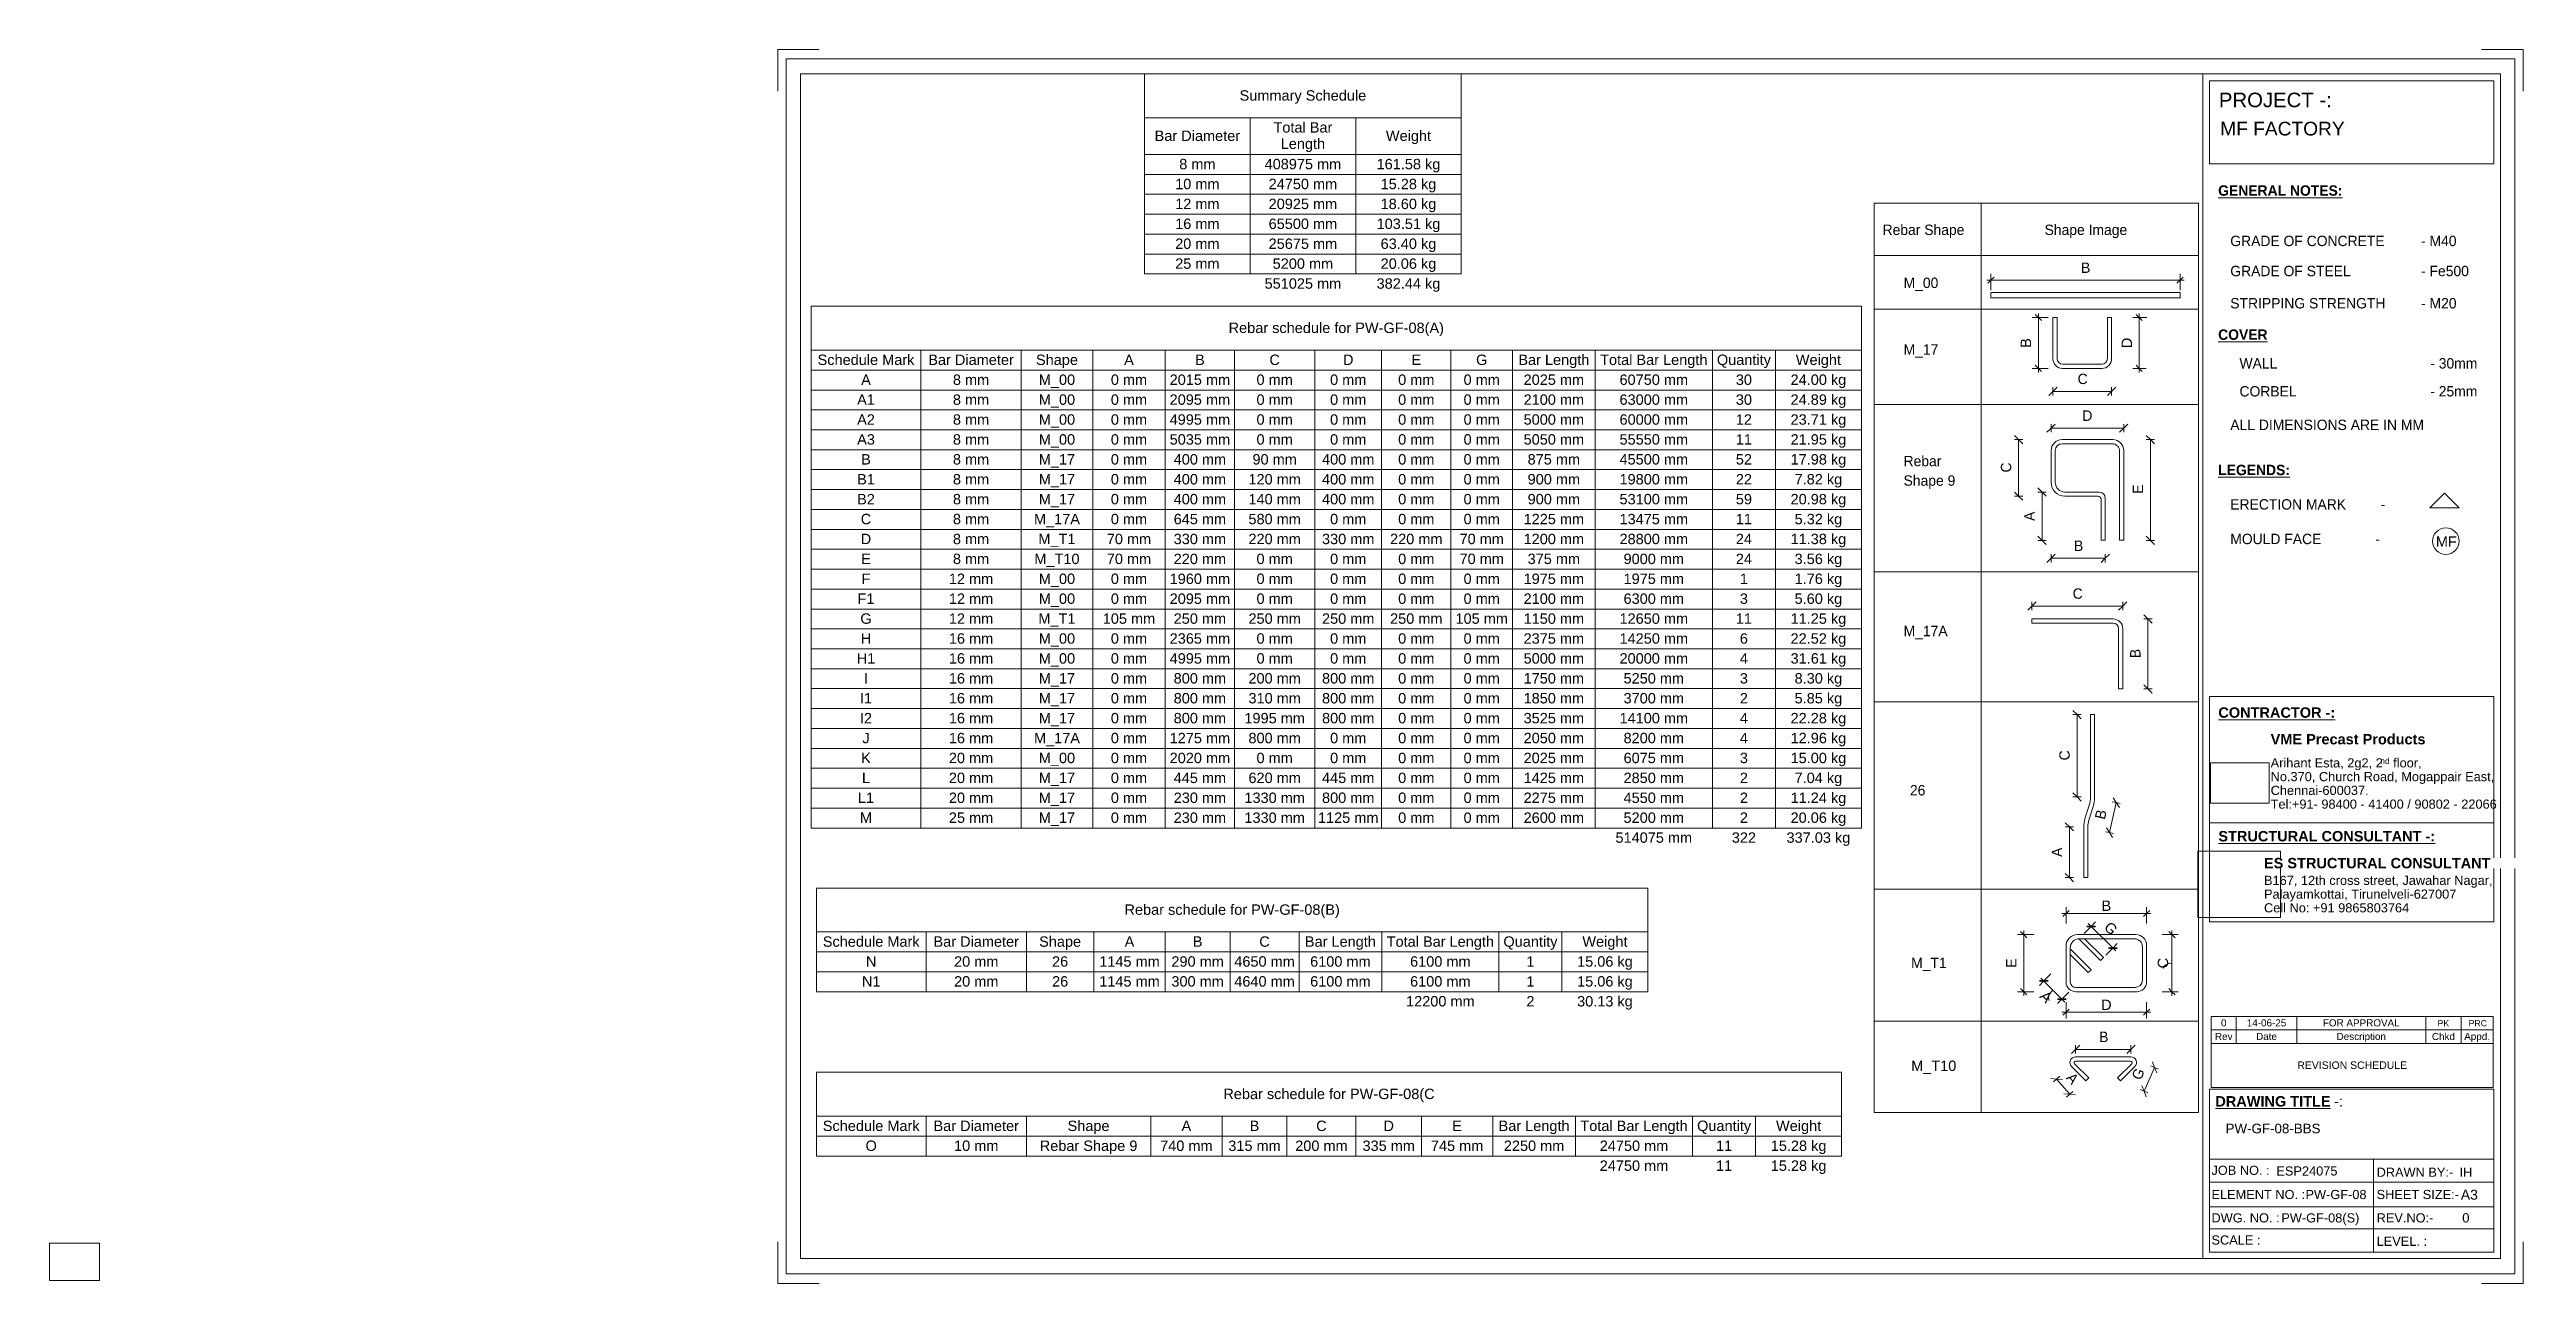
# Paper-space layout 'Layout1' of a CAD drawing. Header units: millimetres. Extents: x 0 to 596, y -1 to 296.
import ezdxf

# ---------------------------------------------------------------- set-up
doc = ezdxf.new("R2010")
doc.units = ezdxf.units.MM
for name, color, linetype, lineweight in [('A-ANNO-DIMS', 211, 'Continuous', 9), ('A-ANNO-DIMS-1', 211, 'Continuous', 9), ('A-DETL-MBND', 5, 'Continuous', 18), ('A-DETL-THIN', 151, 'Continuous', 18), ('G-ANNO-SCHD', 231, 'Continuous', 9), ('G-ANNO-TEXT', 231, 'Continuous', 9), ('G-ANNO-TTLB', 6, 'Continuous', 9), ('G-ANNO-TTLB-MEDM', 33, 'Continuous', 9), ('G-ANNO-TTLB-THIN', 151, 'Continuous', 9)]:
    doc.layers.add(name, color=color, linetype=linetype, lineweight=lineweight)
doc.styles.add('Arial', font='arial.ttf', dxfattribs={"height": 3.5})
doc.styles.add('Arial_1', font='arial.ttf', dxfattribs={"height": 2.2})
doc.styles.add('Arial_10', font='arial.ttf', dxfattribs={"height": 1.7})
doc.styles.add('Arial_2', font='arial.ttf', dxfattribs={"height": 2.4})
doc.styles.add('Arial_3', font='arial.ttf', dxfattribs={"height": 2.5})
doc.styles.add('Arial_4', font='arial.ttf', dxfattribs={"height": 1.42976})
doc.styles.add('Arial_5', font='arial.ttf', dxfattribs={"height": 2.25})
doc.styles.add('Arial_6', font='arial.ttf', dxfattribs={"height": 3.3})
doc.styles.add('Arial_7', font='arial.ttf', dxfattribs={"height": 2.3})
doc.styles.add('Arial_8', font='arial.ttf', dxfattribs={"height": 1.5})
doc.styles.add('Arial_9', font='arial.ttf', dxfattribs={"height": 1.8})
doc.styles.add('Arial_B', font='arialbd.ttf', dxfattribs={"height": 2.5})
doc.styles.add('Nirmala UI Semilight', font='NirmalaS.ttf', dxfattribs={"height": 2.5})
doc.styles.add('Nirmala UI Semilight_B', font='', dxfattribs={"height": 2.5})
doc.styles.get('Nirmala UI Semilight_B').set_extended_font_data('Nirmala UI Semilight', bold=True)
doc.dimstyles.new('Arrow_Filled_-_2_5_NI_UI', dxfattribs={"dimscale": 304.8, "dimtxt": 2.61841, "dimasz": 0.006562, "dimexe": 0.003281, "dimexo": 0.0625, "dimgap": 0.003281, "dimtad": 1, "dimdec": 4, "dimzin": 0, "dimdsep": 46, "dimtxsty": 'Nirmala UI Semilight', "dimblk1": 'OBLIQUE', "dimblk2": 'OBLIQUE', "dimsah": 1, "dimcen": 0.09, "dimazin": 0, "dimtfac": 1, "dimtdec": 4, "dimtix": 1, "dimtmove": 0, "dimatfit": 3, "dimfxl": 0.003281, "dimfxlon": 1, "dimtvp": 1, "dimtolj": 1, "dimtzin": 0, "dimarcsym": 2})
doc.dimstyles.new('Diagonal_-_2_5mm_Arial', dxfattribs={"dimscale": 304.8, "dimtxt": 2.550648, "dimasz": 0.004921, "dimexe": 0.004921, "dimexo": 0.0625, "dimgap": 0.003281, "dimtad": 1, "dimdec": 4, "dimzin": 0, "dimdsep": 46, "dimtxsty": 'Arial_3', "dimblk1": 'OBLIQUE', "dimblk2": 'OBLIQUE', "dimsah": 1, "dimcen": 0.09, "dimdle": 0.003281, "dimazin": 0, "dimtfac": 1, "dimtdec": 4, "dimtix": 1, "dimtmove": 0, "dimatfit": 3, "dimfxl": 0.007874, "dimfxlon": 1, "dimtvp": 1, "dimtolj": 1, "dimtzin": 0, "dimarcsym": 2})
doc.dimstyles.new('Diagonal_-_2_5mm_Arial_1', dxfattribs={"dimscale": 304.8, "dimtxt": 2.550648, "dimasz": 0.004921, "dimexe": 0.004921, "dimexo": 0.0625, "dimgap": 0.003281, "dimtad": 1, "dimdec": 4, "dimzin": 0, "dimdsep": 46, "dimtxsty": 'Arial_3', "dimblk1": 'OBLIQUE', "dimblk2": 'OBLIQUE', "dimsah": 1, "dimcen": 0.09, "dimdle": 0.003281, "dimazin": 0, "dimtfac": 1, "dimtdec": 4, "dimtix": 1, "dimtmove": 2, "dimatfit": 3, "dimfxl": 0.007874, "dimfxlon": 1, "dimtvp": 1, "dimtolj": 1, "dimtzin": 0, "dimarcsym": 2})
doc.dimstyles.new('Diagonal_-_2_5mm_Arial_2', dxfattribs={"dimscale": 304.8, "dimtxt": 2.550648, "dimasz": 0.004921, "dimexe": 0.004921, "dimexo": 0.004921, "dimgap": 0.003281, "dimtad": 1, "dimdec": 4, "dimzin": 0, "dimdsep": 46, "dimtxsty": 'Arial_3', "dimblk1": 'OBLIQUE', "dimblk2": 'OBLIQUE', "dimsah": 1, "dimcen": 0.09, "dimdle": 0.003281, "dimazin": 0, "dimtfac": 1, "dimtdec": 4, "dimtix": 1, "dimtmove": 0, "dimatfit": 3, "dimfxl": 1, "dimtvp": 1, "dimtfill": 1, "dimtolj": 1, "dimtzin": 0, "dimarcsym": 2})
doc.dimstyles.new('Diagonal_-_2_5mm_Arial_3', dxfattribs={"dimscale": 304.8, "dimtxt": 2.550648, "dimasz": 0.004921, "dimexe": 0.004921, "dimexo": 0.0625, "dimgap": 0.003281, "dimtad": 1, "dimdec": 4, "dimzin": 0, "dimdsep": 46, "dimtxsty": 'Arial_3', "dimblk1": 'OBLIQUE', "dimblk2": 'OBLIQUE', "dimsah": 1, "dimcen": 0.09, "dimdle": 0.003281, "dimazin": 0, "dimtfac": 1, "dimtdec": 4, "dimtix": 1, "dimtmove": 1, "dimatfit": 3, "dimfxl": 0.007874, "dimfxlon": 1, "dimtvp": 1, "dimtolj": 1, "dimtzin": 0, "dimarcsym": 2})
picture_1 = doc.add_image_def('image1.jpg', size_in_pixel=(996, 686))
picture_2 = doc.add_image_def('image2.jpg', size_in_pixel=(1600, 1280))

# ---------------------------------------------------------------- blocks, each defined once
blk = doc.blocks.new('ES-Landscape-A3 - ES-Landscape-A3-502445-PW-GF-08-BBS')
at = {"layer": 'G-ANNO-TTLB'}
for p, q in [((175.24, 296.27), (185.24, 296.27)), ((175.24, 296.27), (175.24, 286.27)), ((595.24, 296.27), (585.24, 296.27)), ((595.24, 296.27), (595.24, 286.27)), ((519.77, 140.54), (588.2, 140.54)), ((519.77, 86.33), (519.77, 140.54)), ((588.2, 86.33), (588.2, 140.54)), ((519.77, 110.14), (588.2, 110.14)), ((519.77, 6.78), (519.77, 46.03)), ((588.2, 6.78), (588.2, 46.03)), ((559.23, 29.2), (559.23, 6.78)), ((175.24, -0.73), (175.24, 9.27)), ((595.24, -0.73), (595.24, 9.27)), ((175.24, -0.73), (185.24, -0.73)), ((595.24, -0.73), (585.24, -0.73))]:
    blk.add_line(p, q, dxfattribs=at)
at = {"layer": 'G-ANNO-TTLB-MEDM'}
for p, q in [((180.73, 290.44), (180.73, 5.31)), ((180.73, 290.44), (589.79, 290.44)), ((518.17, 290.44), (518.17, 5.31)), ((519.77, 268.77), (519.77, 288.77)), ((519.77, 288.77), (588.2, 288.77)), ((588.2, 288.77), (588.2, 268.77)), ((589.79, 290.44), (589.79, 5.31)), ((588.2, 268.77), (519.77, 268.77)), ((519.77, 86.33), (588.2, 86.33)), ((519.77, 6.78), (588.2, 6.78)), ((180.73, 5.31), (589.79, 5.31))]:
    blk.add_line(p, q, dxfattribs=at)
at = {"layer": 'G-ANNO-TTLB-THIN'}
for p, q in [((177.29, 294.03), (177.29, 1.56)), ((593.23, 294.03), (177.29, 294.03)), ((593.23, 1.56), (593.23, 294.03)), ((519.77, 46.03), (588.2, 46.03)), ((519.77, 29.2), (588.2, 29.2)), ((519.77, 23.64), (588.2, 23.64)), ((519.77, 17.68), (588.2, 17.68)), ((519.77, 12.43), (588.2, 12.43)), ((177.29, 1.56), (593.23, 1.56))]:
    blk.add_line(p, q, dxfattribs=at)
at = {"layer": 'G-ANNO-TTLB', "insert": (534.5, 131.53), "char_height": 2.5, "width": 45.135, "attachment_point": 1, "style": 'Arial_B', "bg_fill": 3, "box_fill_scale": 0, "bg_fill_color": 256, "bg_fill_true_color": 3254780160, "bg_fill_transparency": 256}
blk.add_mtext('VME Precast Products', dxfattribs=at)
at = {"layer": 'G-ANNO-TTLB', "attachment_point": 1}
for s, insert, char_height, width, style in [('Arihant Esta, 2g2, 2', (534.5, 125.68), 2.2, 31.9873, 'Arial_1'), ('nd', (560.89, 125.72), 1.43, 2.7257, 'Arial_4'), (' floor,', (563.14, 125.68), 2.2, 9.1392, 'Arial_1'), ('No.370, Church Road, Mogappair East,', (534.5, 122.37), 2.2, 63.4135, 'Arial_1'), ('Tel:+91- 98400 - 41400 / 90802 - 22066 ', (534.5, 115.75), 2.2, 65.2574, 'Arial_1'), ('Chennai-600037.', (534.5, 119.06), 2.2, 27.6582, 'Arial_1'), ('Cell No: +91 9865803764', (532.9, 90.79), 2.2, 41.0464, 'Arial_1'), ('Palayamkottai, Tirunelveli-627007', (532.9, 94.09), 2.2, 54.4346, 'Arial_1'), ('JOB NO. :', (520.26, 27.61), 2.2, 16.5949, 'Arial_1'), ('DRAWN BY:-', (560, 27.14), 2.2, 21.7257, 'Arial_1'), ('ELEMENT NO. :', (520.26, 21.79), 2.2, 26.5359, 'Arial_1'), ('SHEET SIZE:-', (560, 21.79), 2.2, 23.2489, 'Arial_1'), ('DWG. NO. :', (520.26, 16.16), 2.2, 19.481, 'Arial_1'), ('REV.NO:-', (560, 16.16), 2.2, 16.0338, 'Arial_1'), ('SCALE :', (520.26, 10.84), 2.2, 13.8692, 'Arial_1'), ('LEVEL. :', (560, 10.53), 2.2, 14.3502, 'Arial_1')]:
    blk.add_mtext(s, dxfattribs=dict(at, insert=insert, char_height=char_height, width=width, style=style))
at = {"layer": 'G-ANNO-TTLB'}
image = blk.add_image(picture_1, insert=(520, 114.84), size_in_units=(14.11, 9.72), dxfattribs=at)
image.dxf.flags = 7
image = blk.add_image(picture_2, insert=(516.95, 87.39), size_in_units=(19.92, 15.93), dxfattribs=at)
image.dxf.flags = 7
at = {"layer": 'G-ANNO-TTLB', "attachment_point": 1, "bg_fill": 3, "box_fill_scale": 0, "bg_fill_color": 256, "bg_fill_true_color": 3254780160, "bg_fill_transparency": 256}
for s, insert, char_height, width, style in [('PROJECT -:', (522.05, 285.89), 3.5, 33.3502, 'Arial'), ('\\LCONTRACTOR -:', (521.92, 137.94), 2.5, 33.9114, 'Arial_B'), ('\\LSTRUCTURAL CONSULTANT -:', (521.92, 108.18), 2.5, 62.8523, 'Arial_B'), ('ES STRUCTURAL CONSULTANT', (532.9, 101.7), 2.5, 65.6582, 'Arial_B'), ('\\LDRAWING TITLE', (521.19, 44.36), 2.5, 33.4304, 'Arial_B'), ('A3', (580.27, 21.84), 2.4, 4.9705, 'Arial_2')]:
    blk.add_mtext(s, dxfattribs=dict(at, insert=insert, char_height=char_height, width=width, style=style))
at = {"layer": 'G-ANNO-TTLB', "insert": (532.9, 97.4), "char_height": 2.2, "width": 65.1772, "attachment_point": 1, "style": 'Arial_1'}
blk.add_mtext('B167, 12th cross street, Jawahar Nagar,', dxfattribs=at)
at = {"layer": 'G-ANNO-TTLB', "insert": (548.78, 44.36), "char_height": 2.5, "width": 1.2025, "attachment_point": 1, "style": 'Arial_B', "bg_fill": 3, "box_fill_scale": 0, "bg_fill_color": 256, "bg_fill_true_color": 3254780160, "bg_fill_transparency": 256}
blk.add_mtext('\\fArial|b1|i0|c0|p34|; ', dxfattribs=at)
at = {"layer": 'G-ANNO-TTLB', "insert": (549.77, 44.36), "char_height": 2.5, "width": 2.6456, "attachment_point": 1, "style": 'Arial_3', "bg_fill": 3, "box_fill_scale": 0, "bg_fill_color": 256, "bg_fill_true_color": 3254780160, "bg_fill_transparency": 256}
blk.add_mtext('-:', dxfattribs=at)
blk = doc.blocks.new('DIMBLOCK1-PW-GF-08-BBS')
at = {"layer": 'A-ANNO-DIMS-1'}
for p, q in [((466.19, 240.76), (513.71, 240.76)), ((467.19, 240.76), (467.19, 242.26)), ((467.19, 240.76), (467.19, 238.36)), ((512.71, 240.76), (512.71, 242.26)), ((512.71, 240.76), (512.71, 238.36))]:
    blk.add_line(p, q, dxfattribs=at)
at = {"layer": 'A-ANNO-DIMS-1', "lineweight": 35}
for p, q in [((467.19, 240.76), (466.44, 240.01)), ((467.19, 240.76), (467.94, 241.51)), ((512.71, 240.76), (511.96, 240.01)), ((512.71, 240.76), (513.46, 241.51))]:
    blk.add_line(p, q, dxfattribs=at)
at = {"layer": 'A-ANNO-DIMS-1', "color": 0, "insert": (488.8, 245), "char_height": 2.5, "width": 2.7782, "attachment_point": 1, "line_spacing_factor": 0.941778, "style": 'Arial_3'}
blk.add_mtext('B', dxfattribs=at)
blk = doc.blocks.new('_Oblique')
at = {"color": 0, "linetype": 'ByBlock', "lineweight": -2}
blk.add_line((-0.5, -0.5), (0.5, 0.5), dxfattribs=at)
blk = doc.blocks.new('DIMBLOCK2-PW-GF-08-BBS')
at = {"layer": 'A-ANNO-DIMS-1', "lineweight": 35}
for p, q in [((478.6, 231.77), (477.85, 232.52)), ((478.6, 231.77), (479.35, 231.02)), ((478.6, 219.52), (477.85, 220.27)), ((478.6, 219.52), (479.35, 218.77))]:
    blk.add_line(p, q, dxfattribs=at)
at = {"layer": 'A-ANNO-DIMS-1'}
for p, q in [((478.6, 218.52), (478.6, 232.77)), ((478.6, 231.77), (477.1, 231.77)), ((478.6, 231.77), (481, 231.77)), ((478.6, 219.52), (477.1, 219.52)), ((478.6, 219.52), (481, 219.52))]:
    blk.add_line(p, q, dxfattribs=at)
at = {"layer": 'A-ANNO-DIMS-1', "color": 0, "insert": (474.35, 224.48), "char_height": 2.5, "width": 2.7782, "attachment_point": 1, "rotation": 90, "line_spacing_factor": 0.941778, "style": 'Arial_3'}
blk.add_mtext('B', dxfattribs=at)
blk = doc.blocks.new('DIMBLOCK3-PW-GF-08-BBS')
at = {"layer": 'A-ANNO-DIMS-1', "lineweight": 35}
for p, q in [((502.87, 231.77), (502.12, 232.52)), ((502.87, 231.77), (503.62, 231.02)), ((502.87, 219.52), (502.12, 220.27)), ((502.87, 219.52), (503.62, 218.77))]:
    blk.add_line(p, q, dxfattribs=at)
at = {"layer": 'A-ANNO-DIMS-1'}
for p, q in [((502.87, 232.77), (502.87, 218.52)), ((502.87, 231.77), (501.37, 231.77)), ((502.87, 231.77), (504.68, 231.77)), ((502.87, 219.52), (501.37, 219.52)), ((502.87, 219.52), (504.57, 219.52))]:
    blk.add_line(p, q, dxfattribs=at)
at = {"layer": 'A-ANNO-DIMS-1', "color": 0, "insert": (498.63, 224.39), "char_height": 2.5, "width": 3.0137, "attachment_point": 1, "rotation": 90, "line_spacing_factor": 0.941778, "style": 'Arial_3', "bg_fill": 3, "box_fill_scale": 0, "bg_fill_color": 256, "bg_fill_true_color": 3254780160, "bg_fill_transparency": 256}
blk.add_mtext('D', dxfattribs=at)
blk = doc.blocks.new('DIMBLOCK4-PW-GF-08-BBS')
at = {"layer": 'A-ANNO-DIMS-1'}
for p, q in [((473.84, 202.39), (472.84, 203.39)), ((473.84, 202.39), (472.84, 202.39)), ((473.84, 188.77), (473.84, 202.39)), ((473.84, 202.39), (474.84, 201.39)), ((473.84, 202.39), (474.84, 202.39)), ((473.84, 188.77), (472.84, 189.77)), ((473.84, 188.77), (472.84, 188.77)), ((473.84, 188.77), (474.84, 187.77)), ((473.84, 188.77), (474.84, 188.77))]:
    blk.add_line(p, q, dxfattribs=at)
at = {"layer": 'A-ANNO-DIMS-1', "color": 0, "insert": (469.58, 194.46), "char_height": 2.5, "width": 2.6851, "attachment_point": 1, "rotation": 90, "line_spacing_factor": 1.142579, "style": 'Nirmala UI Semilight'}
blk.add_mtext('C', dxfattribs=at)
blk = doc.blocks.new('DIMBLOCK5-PW-GF-08-BBS')
at = {"layer": 'A-ANNO-DIMS-1'}
for p, q in [((477.05, 162.32), (476.05, 161.32)), ((477.05, 162.32), (478.05, 163.32)), ((477.05, 162.32), (477.05, 163.32)), ((477.05, 162.32), (498.92, 162.32)), ((477.05, 162.32), (477.05, 161.32)), ((498.92, 162.32), (497.92, 161.32)), ((498.92, 162.32), (499.92, 163.32)), ((498.92, 162.32), (498.92, 163.32)), ((498.92, 162.32), (498.92, 161.32))]:
    blk.add_line(p, q, dxfattribs=at)
at = {"layer": 'A-ANNO-DIMS-1', "color": 0, "insert": (486.87, 166.58), "char_height": 2.5, "width": 2.6851, "attachment_point": 1, "line_spacing_factor": 1.142579, "style": 'Nirmala UI Semilight'}
blk.add_mtext('C', dxfattribs=at)
blk = doc.blocks.new('DIMBLOCK6-PW-GF-08-BBS')
at = {"layer": 'A-ANNO-DIMS-1'}
for p, q in [((504.95, 159.22), (503.95, 160.22)), ((504.95, 159.22), (503.95, 159.22)), ((504.95, 142.37), (504.95, 159.22)), ((504.95, 159.22), (505.95, 158.22)), ((504.95, 159.22), (505.95, 159.22)), ((504.95, 142.37), (503.95, 143.37)), ((504.95, 142.37), (503.95, 142.37)), ((504.95, 142.37), (505.95, 141.37)), ((504.95, 142.37), (505.95, 142.37))]:
    blk.add_line(p, q, dxfattribs=at)
at = {"layer": 'A-ANNO-DIMS-1', "color": 0, "insert": (500.69, 149.79), "char_height": 2.5, "width": 2.3994, "attachment_point": 1, "rotation": 90, "line_spacing_factor": 1.142579, "style": 'Nirmala UI Semilight'}
blk.add_mtext('B', dxfattribs=at)
blk = doc.blocks.new('DIMBLOCK7-PW-GF-08-BBS')
at = {"layer": 'A-ANNO-DIMS-1'}
for p, q in [((486.09, 109.18), (485.09, 110.18)), ((486.09, 109.18), (485.09, 109.18)), ((486.09, 96.97), (486.09, 109.18)), ((486.09, 109.18), (487.09, 108.18)), ((486.09, 109.18), (487.09, 109.18)), ((486.09, 96.97), (485.09, 97.97)), ((486.09, 96.97), (485.09, 96.97)), ((486.09, 96.97), (487.09, 95.97)), ((486.09, 96.97), (487.09, 96.97))]:
    blk.add_line(p, q, dxfattribs=at)
at = {"layer": 'A-ANNO-DIMS-1', "color": 0, "insert": (481.83, 101.94), "char_height": 2.5, "width": 2.7422, "attachment_point": 1, "rotation": 90, "line_spacing_factor": 1.142579, "style": 'Nirmala UI Semilight'}
blk.add_mtext('A', dxfattribs=at)
blk = doc.blocks.new('DIMBLOCK8-PW-GF-08-BBS')
at = {"layer": 'A-ANNO-DIMS-1'}
for p, q in [((495.71, 107.78), (497.35, 115)), ((497.35, 115), (496.37, 115.22)), ((497.35, 115), (496.59, 116.19)), ((497.35, 115), (498.1, 113.8)), ((497.35, 115), (498.32, 114.78)), ((495.71, 107.78), (494.73, 108)), ((495.71, 107.78), (494.96, 108.97)), ((495.71, 107.78), (496.46, 106.58)), ((495.71, 107.78), (496.69, 107.56))]:
    blk.add_line(p, q, dxfattribs=at)
at = {"layer": 'A-ANNO-DIMS-1', "color": 0, "insert": (492.15, 111.35), "char_height": 2.5, "width": 2.3994, "attachment_point": 1, "rotation": 77.23618, "line_spacing_factor": 1.142579, "style": 'Nirmala UI Semilight'}
blk.add_mtext('B', dxfattribs=at)
blk = doc.blocks.new('DIMBLOCK9-PW-GF-08-BBS')
at = {"layer": 'A-ANNO-DIMS-1'}
for p, q in [((487.92, 136.19), (486.92, 137.19)), ((487.92, 136.19), (486.92, 136.19)), ((487.92, 116.4), (487.92, 136.19)), ((487.92, 136.19), (488.92, 135.19)), ((487.92, 136.19), (488.92, 136.19)), ((487.92, 116.4), (486.92, 117.4)), ((487.92, 116.4), (486.92, 116.4)), ((487.92, 116.4), (488.92, 115.4)), ((487.92, 116.4), (488.92, 116.4))]:
    blk.add_line(p, q, dxfattribs=at)
at = {"layer": 'A-ANNO-DIMS-1', "color": 0, "insert": (483.65, 125.18), "char_height": 2.5, "width": 2.6851, "attachment_point": 1, "rotation": 90, "line_spacing_factor": 1.142579, "style": 'Nirmala UI Semilight'}
blk.add_mtext('C', dxfattribs=at)
blk = doc.blocks.new('DIMBLOCK10-PW-GF-08-BBS')
at = {"layer": 'A-ANNO-DIMS-1'}
for p, q in [((482.12, 213.99), (483.12, 214.99)), ((482.12, 213.99), (482.12, 214.99)), ((496.21, 213.99), (497.21, 214.99)), ((496.21, 213.99), (496.21, 214.99)), ((482.12, 213.99), (481.12, 212.99)), ((482.12, 213.99), (496.21, 213.99)), ((482.12, 213.99), (482.12, 212.99)), ((496.21, 213.99), (495.21, 212.99)), ((496.21, 213.99), (496.21, 212.99))]:
    blk.add_line(p, q, dxfattribs=at)
at = {"layer": 'A-ANNO-DIMS-1', "color": 0, "insert": (488.05, 218.25), "char_height": 2.5, "width": 2.6851, "attachment_point": 1, "line_spacing_factor": 1.142579, "style": 'Nirmala UI Semilight'}
blk.add_mtext('C', dxfattribs=at)
blk = doc.blocks.new('DIMBLOCK11-PW-GF-08-BBS')
at = {"layer": 'A-ANNO-DIMS-1'}
for p, q in [((481.67, 173.82), (480.67, 172.82)), ((481.67, 173.82), (482.67, 174.82)), ((481.67, 173.82), (481.67, 174.82)), ((481.67, 173.82), (494.69, 173.82)), ((481.67, 173.82), (481.67, 172.82)), ((494.69, 173.82), (493.69, 172.82)), ((494.69, 173.82), (495.69, 174.82)), ((494.69, 173.82), (494.69, 174.82)), ((494.69, 173.82), (494.69, 172.82))]:
    blk.add_line(p, q, dxfattribs=at)
at = {"layer": 'A-ANNO-DIMS-1', "color": 0, "insert": (487.18, 178.08), "char_height": 2.5, "width": 2.3994, "attachment_point": 1, "line_spacing_factor": 1.142579, "style": 'Nirmala UI Semilight'}
blk.add_mtext('B', dxfattribs=at)
blk = doc.blocks.new('DIMBLOCK12-PW-GF-08-BBS')
at = {"layer": 'A-ANNO-DIMS-1'}
for p, q in [((479.49, 189.77), (478.49, 190.77)), ((479.49, 189.77), (478.49, 189.77)), ((479.49, 178.14), (479.49, 189.77)), ((479.49, 189.77), (480.49, 188.77)), ((479.49, 189.77), (480.49, 189.77)), ((479.49, 178.14), (478.49, 179.14)), ((479.49, 178.14), (478.49, 178.14)), ((479.49, 178.14), (480.49, 177.14)), ((479.49, 178.14), (480.49, 178.14))]:
    blk.add_line(p, q, dxfattribs=at)
at = {"layer": 'A-ANNO-DIMS-1', "color": 0, "insert": (475.23, 182.81), "char_height": 2.5, "width": 2.7422, "attachment_point": 1, "rotation": 90, "line_spacing_factor": 1.142579, "style": 'Nirmala UI Semilight'}
blk.add_mtext('A', dxfattribs=at)
blk = doc.blocks.new('DIMBLOCK13-PW-GF-08-BBS')
at = {"layer": 'A-ANNO-DIMS-1'}
for p, q in [((481.67, 205.14), (480.67, 204.14)), ((481.67, 205.14), (482.67, 206.14)), ((481.67, 205.14), (481.67, 206.14)), ((481.67, 205.14), (499.16, 205.14)), ((481.67, 205.14), (481.67, 204.14)), ((499.16, 205.14), (498.16, 204.14)), ((499.16, 205.14), (500.16, 206.14)), ((499.16, 205.14), (499.16, 206.14)), ((499.16, 205.14), (499.16, 204.14))]:
    blk.add_line(p, q, dxfattribs=at)
at = {"layer": 'A-ANNO-DIMS-1', "color": 0, "insert": (489.18, 209.4), "char_height": 2.5, "width": 2.9707, "attachment_point": 1, "line_spacing_factor": 1.142579, "style": 'Nirmala UI Semilight'}
blk.add_mtext('D', dxfattribs=at)
blk = doc.blocks.new('DIMBLOCK14-PW-GF-08-BBS')
at = {"layer": 'A-ANNO-DIMS-1'}
for p, q in [((505.57, 202.39), (504.57, 203.39)), ((505.57, 202.39), (504.57, 202.39)), ((505.57, 178.14), (505.57, 202.39)), ((505.57, 202.39), (506.57, 201.39)), ((505.57, 202.39), (506.57, 202.39)), ((505.57, 178.14), (504.57, 179.14)), ((505.57, 178.14), (504.57, 178.14)), ((505.57, 178.14), (506.57, 177.14)), ((505.57, 178.14), (506.57, 178.14))]:
    blk.add_line(p, q, dxfattribs=at)
at = {"layer": 'A-ANNO-DIMS-1', "color": 0, "insert": (501.31, 189.36), "char_height": 2.5, "width": 2.1709, "attachment_point": 1, "rotation": 90, "line_spacing_factor": 1.142579, "style": 'Nirmala UI Semilight'}
blk.add_mtext('E', dxfattribs=at)
blk = doc.blocks.new('DIMBLOCK15-PW-GF-08-BBS')
at = {"layer": 'A-ANNO-DIMS-1'}
for p, q in [((485.27, 88.32), (485.27, 89.82)), ((504.64, 88.32), (504.64, 89.82)), ((484.27, 88.32), (505.64, 88.32)), ((485.27, 88.32), (485.27, 85.92)), ((504.64, 88.32), (504.64, 85.92))]:
    blk.add_line(p, q, dxfattribs=at)
at = {"layer": 'A-ANNO-DIMS-1', "lineweight": 35}
for p, q in [((485.27, 88.32), (484.52, 87.57)), ((485.27, 88.32), (486.02, 89.07)), ((504.64, 88.32), (503.89, 87.57)), ((504.64, 88.32), (505.39, 89.07))]:
    blk.add_line(p, q, dxfattribs=at)
at = {"layer": 'A-ANNO-DIMS-1', "color": 0, "insert": (493.8, 91.44), "char_height": 2.5, "width": 2.7782, "attachment_point": 1, "line_spacing_factor": 0.941778, "style": 'Arial_3'}
blk.add_mtext('B', dxfattribs=at)
blk = doc.blocks.new('DIMBLOCK16-PW-GF-08-BBS')
at = {"layer": 'A-ANNO-DIMS-1', "lineweight": 35}
for p, q in [((475.08, 83.24), (474.33, 83.99)), ((475.08, 83.24), (475.83, 82.49)), ((475.08, 69.5), (474.33, 70.25)), ((475.08, 69.5), (475.83, 68.75))]:
    blk.add_line(p, q, dxfattribs=at)
at = {"layer": 'A-ANNO-DIMS-1'}
for p, q in [((475.08, 68.5), (475.08, 84.24)), ((475.08, 83.24), (473.58, 83.24)), ((475.08, 83.24), (477.48, 83.24)), ((475.08, 69.5), (473.58, 69.5)), ((475.08, 69.5), (477.48, 69.5))]:
    blk.add_line(p, q, dxfattribs=at)
at = {"layer": 'A-ANNO-DIMS-1', "color": 0, "insert": (470.84, 75.21), "char_height": 2.5, "width": 2.7782, "attachment_point": 1, "rotation": 90, "line_spacing_factor": 0.941778, "style": 'Arial_3'}
blk.add_mtext('E', dxfattribs=at)
blk = doc.blocks.new('DIMBLOCK17-PW-GF-08-BBS')
at = {"layer": 'A-ANNO-DIMS-1'}
for p, q in [((485.27, 64.57), (485.27, 66.97)), ((504.64, 64.57), (504.64, 66.97)), ((484.27, 64.57), (505.64, 64.57)), ((485.27, 64.57), (485.27, 63.07)), ((504.64, 64.57), (504.64, 63.07))]:
    blk.add_line(p, q, dxfattribs=at)
at = {"layer": 'A-ANNO-DIMS-1', "lineweight": 35}
for p, q in [((485.27, 64.57), (484.52, 63.82)), ((485.27, 64.57), (486.02, 65.32)), ((504.64, 64.57), (503.89, 63.82)), ((504.64, 64.57), (505.39, 65.32))]:
    blk.add_line(p, q, dxfattribs=at)
at = {"layer": 'A-ANNO-DIMS-1', "color": 0, "insert": (493.7, 67.59), "char_height": 2.5, "width": 3.0137, "attachment_point": 1, "line_spacing_factor": 0.941778, "style": 'Arial_3'}
blk.add_mtext('D', dxfattribs=at)
blk = doc.blocks.new('DIMBLOCK18-PW-GF-08-BBS')
at = {"layer": 'A-ANNO-DIMS-1', "lineweight": 35}
for p, q in [((510.76, 83.24), (510.01, 83.99)), ((510.76, 83.24), (511.51, 82.49)), ((510.76, 69.5), (510.01, 70.25)), ((510.76, 69.5), (511.51, 68.75))]:
    blk.add_line(p, q, dxfattribs=at)
at = {"layer": 'A-ANNO-DIMS-1'}
for p, q in [((510.76, 84.24), (510.76, 68.5)), ((510.76, 83.24), (508.36, 83.24)), ((510.76, 83.24), (512.26, 83.24)), ((510.76, 69.5), (508.36, 69.5)), ((510.76, 69.5), (512.26, 69.5))]:
    blk.add_line(p, q, dxfattribs=at)
blk.add_ellipse((510.76, 75.11), major_axis=(-2.15, 0), ratio=0.58469, start_param=4.712389, end_param=6.283185, dxfattribs=at)
at = {"layer": 'A-ANNO-DIMS-1', "color": 0, "insert": (507.33, 75.11), "char_height": 2.5, "width": 3.0137, "attachment_point": 1, "rotation": 90, "line_spacing_factor": 0.941778, "style": 'Arial_3'}
blk.add_mtext('C', dxfattribs=at)
blk = doc.blocks.new('DIMBLOCK19-PW-GF-08-BBS')
at = {"layer": 'A-ANNO-DIMS-1', "lineweight": 35}
for p, q in [((479.9, 72.08), (478.84, 72.08)), ((479.9, 72.08), (480.96, 72.08)), ((484.25, 67.73), (483.19, 67.73)), ((484.25, 67.73), (485.31, 67.73))]:
    blk.add_line(p, q, dxfattribs=at)
at = {"layer": 'A-ANNO-DIMS-1'}
for p, q in [((479.9, 72.08), (478.84, 71.02)), ((484.96, 67.02), (479.2, 72.78)), ((479.9, 72.08), (481.6, 73.77)), ((484.25, 67.73), (483.19, 66.67)), ((484.25, 67.73), (485.95, 69.42))]:
    blk.add_line(p, q, dxfattribs=at)
blk.add_ellipse((482.9, 69.08), major_axis=(1.68, 1.68), ratio=0.487907, start_param=1.570796, end_param=3.141593, dxfattribs=at)
at = {"layer": 'A-ANNO-DIMS-1', "color": 0, "insert": (480.49, 69.95), "char_height": 2.5, "width": 2.7782, "attachment_point": 1, "rotation": 315, "line_spacing_factor": 0.941778, "style": 'Arial_3'}
blk.add_mtext('A', dxfattribs=at)
blk = doc.blocks.new('DIMBLOCK20-PW-GF-08-BBS')
at = {"layer": 'A-ANNO-DIMS-1'}
for p, q in [((491.32, 85.23), (489.63, 83.53)), ((497.24, 79.3), (490.62, 85.93)), ((491.32, 85.23), (492.38, 86.29)), ((496.54, 80.01), (494.84, 78.31)), ((496.54, 80.01), (497.6, 81.07))]:
    blk.add_line(p, q, dxfattribs=at)
at = {"layer": 'A-ANNO-DIMS-1', "lineweight": 35}
for p, q in [((491.32, 85.23), (490.26, 85.23)), ((491.32, 85.23), (492.38, 85.23)), ((496.54, 80.01), (495.48, 80.01)), ((496.54, 80.01), (497.6, 80.01))]:
    blk.add_line(p, q, dxfattribs=at)
at = {"layer": 'A-ANNO-DIMS-1', "color": 0, "insert": (495.98, 86.58), "char_height": 2.5, "width": 3.2491, "attachment_point": 1, "rotation": 315, "line_spacing_factor": 0.941778, "style": 'Arial_3'}
blk.add_mtext('G', dxfattribs=at)
blk = doc.blocks.new('DIMBLOCK21-PW-GF-08-BBS')
at = {"layer": 'A-ANNO-DIMS-1'}
for p, q in [((487.57, 55.62), (486.57, 54.62)), ((487.57, 55.62), (488.57, 56.62)), ((487.57, 55.62), (487.57, 56.62)), ((487.57, 55.62), (500.89, 55.62)), ((487.57, 55.62), (487.57, 54.62)), ((500.89, 55.62), (499.89, 54.62)), ((500.89, 55.62), (501.89, 56.62)), ((500.89, 55.62), (500.89, 56.62)), ((500.89, 55.62), (500.89, 54.62))]:
    blk.add_line(p, q, dxfattribs=at)
at = {"layer": 'A-ANNO-DIMS-1', "color": 0, "insert": (493.23, 59.88), "char_height": 2.5, "width": 2.3994, "attachment_point": 1, "line_spacing_factor": 1.142579, "style": 'Nirmala UI Semilight'}
blk.add_mtext('B', dxfattribs=at)
blk = doc.blocks.new('DIMBLOCK22-PW-GF-08-BBS')
at = {"layer": 'A-ANNO-DIMS-1'}
for p, q in [((482.98, 48.48), (481.57, 48.59)), ((482.98, 48.48), (482.22, 47.83)), ((482.98, 48.48), (483.73, 49.14)), ((486.14, 44.8), (482.98, 48.48)), ((482.98, 48.48), (484.39, 48.38)), ((486.14, 44.8), (484.73, 44.91)), ((486.14, 44.8), (485.38, 44.15)), ((486.14, 44.8), (486.9, 45.45)), ((486.14, 44.8), (487.55, 44.7))]:
    blk.add_line(p, q, dxfattribs=at)
at = {"layer": 'A-ANNO-DIMS-1', "color": 0, "insert": (487.05, 50.29), "char_height": 2.5, "width": 2.7422, "attachment_point": 1, "rotation": 310.67704, "line_spacing_factor": 1.142579, "style": 'Nirmala UI Semilight'}
blk.add_mtext('A', dxfattribs=at)
blk = doc.blocks.new('DIMBLOCK23-PW-GF-08-BBS')
at = {"layer": 'A-ANNO-DIMS-1'}
for p, q in [((504.05, 45.53), (506.59, 51.28)), ((506.59, 51.28), (505.68, 51.69)), ((506.59, 51.28), (506.08, 52.6)), ((506.59, 51.28), (507.1, 49.96)), ((506.59, 51.28), (507.5, 50.88)), ((504.05, 45.53), (503.13, 45.93)), ((504.05, 45.53), (503.54, 46.84)), ((504.05, 45.53), (504.56, 44.21)), ((504.05, 45.53), (504.96, 45.12))]:
    blk.add_line(p, q, dxfattribs=at)
at = {"layer": 'A-ANNO-DIMS-1', "color": 0, "insert": (500.93, 49.02), "char_height": 2.5, "width": 2.9136, "attachment_point": 1, "rotation": 66.15853, "line_spacing_factor": 1.142579, "style": 'Nirmala UI Semilight'}
blk.add_mtext('G', dxfattribs=at)

psp = doc.layouts.get("Layout1")

# ---------------------------------------------------------------- linework, layer by layer
at = {"layer": 'A-DETL-MBND'}
for p, q in [((439.06952, 246.68695), (517.16324, 246.68695)), ((467.19234, 237.7884), (512.71317, 237.7884)), ((467.19234, 237.7884), (467.19234, 236.4884)), ((467.19234, 236.4884), (512.71317, 236.4884)), ((512.71317, 237.7884), (512.71317, 236.4884)), ((487.57077, 53.79997), (500.88927, 53.79997)), ((490.02853, 48.04438), (486.60486, 51.46805)), ((490.73563, 48.75149), (487.31949, 52.16764)), ((487.58141, 52.79997), (500.7943, 52.79997)), ((490.02853, 48.04438), (490.73563, 48.75149)), ((497.63867, 48.75149), (501.05581, 52.16863)), ((497.63867, 48.75149), (498.34578, 48.04438)), ((501.83007, 51.52868), (498.34578, 48.04438))]:
    psp.add_line(p, q, dxfattribs=at)
for centre, radius, start, end in [((487.57077, 52.43397), 1.36601, 90, 225), ((500.88927, 52.46948), 1.33049, 315, 90), ((487.58141, 52.42956), 0.37042, 90, 225), ((500.7943, 52.43014), 0.36983, 315, 90)]:
    psp.add_arc(centre, radius, start, end, dxfattribs=at)
at = {"layer": 'A-DETL-THIN'}
for p, q in [((439.06952, 259.26921), (517.16324, 259.26921)), ((439.06952, 259.26921), (439.06952, 40.43208)), ((464.86324, 259.26921), (464.86324, 40.43208)), ((517.16324, 259.26921), (517.16324, 40.43208)), ((439.06952, 233.79382), (517.16324, 233.79382)), ((482.12207, 221.82937), (482.12207, 231.76644)), ((482.12207, 231.76644), (483.12207, 231.76644)), ((483.12207, 231.76644), (483.12207, 221.89275)), ((495.21268, 231.76644), (495.21268, 221.89275)), ((496.21268, 231.76644), (495.21268, 231.76644)), ((496.21268, 221.82937), (496.21268, 231.76644)), ((493.89976, 219.51644), (484.435, 219.51644)), ((484.49838, 220.51644), (493.83638, 220.51644)), ((439.06952, 210.86882), (517.16324, 210.86882)), ((481.67268, 192.1032), (481.67268, 199.73687)), ((482.67268, 199.73687), (482.67268, 192.1032)), ((484.32621, 202.39041), (496.52165, 202.39041)), ((496.33873, 201.39041), (484.32621, 201.39041)), ((498.16027, 199.56887), (498.16027, 178.14369)), ((499.16027, 178.14369), (499.16027, 199.75179)), ((485.00882, 189.76705), (493.23584, 189.76705)), ((492.93441, 188.76705), (485.00882, 188.76705)), ((493.689, 188.01245), (493.689, 178.14369)), ((494.689, 178.14369), (494.689, 188.31389)), ((576.3195, 189.51411), (572.78396, 185.97858)), ((572.78396, 185.97858), (579.85503, 185.97858)), ((579.85503, 185.97858), (576.3195, 189.51411)), ((493.689, 178.14369), (494.689, 178.14369)), ((498.16027, 178.14369), (499.16027, 178.14369)), ((439.06952, 170.51921), (517.16324, 170.51921)), ((477.04768, 159.21619), (496.61242, 159.21619)), ((477.04768, 159.21619), (477.04768, 158.21619)), ((496.57044, 158.21619), (477.04768, 158.21619)), ((497.92268, 142.37075), (497.92268, 156.86396)), ((498.92268, 156.90593), (498.92268, 142.37075)), ((439.06952, 139.26921), (517.16324, 139.26921)), ((497.92268, 142.37075), (498.92268, 142.37075)), ((491.14619, 116.40229), (491.14619, 136.18997)), ((491.14619, 136.18997), (492.14619, 136.18997)), ((492.14619, 136.18997), (492.14619, 116.40229)), ((489.8065, 111.10824), (490.83478, 114.37548)), ((491.78865, 114.07528), (490.76037, 110.80803)), ((489.51046, 96.97388), (489.51046, 109.18149)), ((490.51046, 109.18149), (490.51046, 96.97388)), ((489.51046, 96.97388), (490.51046, 96.97388)), ((439.06952, 94.18208), (517.16324, 94.18208)), ((485.27086, 71.85925), (485.27086, 80.4955)), ((486.27086, 71.86499), (486.27086, 80.02779)), ((486.27086, 79.8578), (491.32726, 74.8014)), ((486.27086, 78.44358), (490.62015, 74.0943)), ((488.01824, 83.24288), (502.09586, 83.24288)), ((488.33387, 82.23765), (493.54868, 77.02283)), ((488.48595, 82.24288), (501.71503, 82.24288)), ((489.74285, 82.24288), (494.25579, 77.72994)), ((493.54868, 77.02283), (494.25579, 77.72994)), ((503.6404, 80.31751), (503.6404, 72.24236)), ((504.6404, 80.69834), (504.6404, 71.86249)), ((490.62015, 74.0943), (491.32726, 74.8014)), ((502.27504, 69.49713), (487.63298, 69.49713)), ((501.89517, 70.49713), (487.63872, 70.49713)), ((439.06952, 62.42313), (517.16324, 62.42313)), ((439.06952, 40.43208), (517.16324, 40.43208))]:
    psp.add_line(p, q, dxfattribs=at)
psp.add_circle((576.66925, 177.95954), 3.20059, dxfattribs=at)
for centre, radius, start, end in [((484.435, 221.82937), 2.31292, 180, 270), ((484.49838, 221.89275), 1.37631, 180, 270), ((493.83638, 221.89275), 1.37631, 270, 0), ((493.89976, 221.82937), 2.31292, 270, 0), ((484.32621, 199.73687), 2.65354, 90, 180), ((484.32621, 199.73687), 1.65354, 90, 180), ((496.33873, 199.56887), 1.82154, 0, 90), ((496.52165, 199.75179), 2.63862, 0, 90), ((485.00882, 192.1032), 3.33615, 180, 270), ((485.00882, 192.1032), 2.33615, 180, 270), ((492.93441, 188.01245), 0.7546, 0, 90), ((493.23584, 188.31389), 1.45316, 0, 90), ((496.57044, 156.86396), 1.35223, 0, 90), ((496.61242, 156.90593), 2.31026, 360, 90), ((484.39481, 116.40229), 6.75138, 342.52997212, 360), ((484.39481, 116.40229), 7.75138, 342.52997212, 0), ((495.92852, 109.18149), 6.41807, 162.52997212, 180), ((495.92852, 109.18149), 5.41807, 162.52997212, 180), ((488.01824, 80.4955), 2.74738, 90, 180), ((488.48595, 80.02779), 2.21509, 90, 180), ((501.71503, 80.31751), 1.92537, 360, 90), ((502.09586, 80.69834), 2.54454, 0, 90), ((487.63298, 71.85925), 2.36212, 180, 270), ((487.63872, 71.86499), 1.36786, 180, 270), ((501.89517, 72.24236), 1.74523, 270, 360), ((502.27504, 71.86249), 2.36536, 270, 0)]:
    psp.add_arc(centre, radius, start, end, dxfattribs=at)

# ---------------------------------------------------------------- viewports
at = {"layer": '0'}
psp.add_viewport(center=(6, 4.5), size=(12, 9), view_center_point=(6, 4.5), view_height=12, dxfattribs=at)

# ---------------------------------------------------------------- next in the draw order: block references
at = {"layer": 'G-ANNO-TTLB'}
psp.add_blockref('ES-Landscape-A3 - ES-Landscape-A3-502445-PW-GF-08-BBS', (0, 0), dxfattribs=at)

# ---------------------------------------------------------------- next in the draw order: linework, layer by layer
at = {"layer": 'A-DETL-THIN', "lineweight": 9}
for p, q in [((263.51988, 290.42328), (263.51988, 279.83995)), ((339.71988, 290.42328), (263.51988, 290.42328)), ((339.71988, 279.83995), (339.71988, 290.42328)), ((263.51988, 279.83995), (263.51988, 271.00635)), ((263.51988, 279.83995), (339.71988, 279.83995)), ((288.91988, 279.83995), (288.91988, 271.00635)), ((314.31988, 279.83995), (314.31988, 271.00635)), ((339.71988, 279.83995), (339.71988, 271.00635)), ((288.91988, 271.00635), (263.51988, 271.00635)), ((263.51988, 271.00635), (263.51988, 266.21456)), ((314.31988, 271.00635), (288.91988, 271.00635)), ((288.91988, 271.00635), (288.91988, 266.21456)), ((339.71988, 271.00635), (314.31988, 271.00635)), ((314.31988, 271.00635), (314.31988, 266.21456)), ((339.71988, 271.00635), (339.71988, 266.21456)), ((288.91988, 266.21456), (263.51988, 266.21456)), ((263.51988, 266.21456), (263.51988, 261.42276)), ((314.31988, 266.21456), (288.91988, 266.21456)), ((288.91988, 266.21456), (288.91988, 261.42276)), ((339.71988, 266.21456), (314.31988, 266.21456)), ((314.31988, 266.21456), (314.31988, 261.42276)), ((339.71988, 266.21456), (339.71988, 261.42276)), ((288.91988, 261.42276), (263.51988, 261.42276)), ((263.51988, 261.42276), (263.51988, 256.63096)), ((288.91988, 256.63096), (263.51988, 256.63096)), ((263.51988, 256.63096), (263.51988, 251.83917)), ((314.31988, 261.42276), (288.91988, 261.42276)), ((288.91988, 261.42276), (288.91988, 256.63096)), ((314.31988, 256.63096), (288.91988, 256.63096)), ((288.91988, 256.63096), (288.91988, 251.83917)), ((339.71988, 261.42276), (314.31988, 261.42276)), ((314.31988, 261.42276), (314.31988, 256.63096)), ((339.71988, 256.63096), (314.31988, 256.63096)), ((314.31988, 256.63096), (314.31988, 251.83917)), ((339.71988, 261.42276), (339.71988, 256.63096)), ((339.71988, 256.63096), (339.71988, 251.83917)), ((288.91988, 251.83917), (263.51988, 251.83917)), ((263.51988, 251.83917), (263.51988, 247.04737)), ((314.31988, 251.83917), (288.91988, 251.83917)), ((288.91988, 251.83917), (288.91988, 247.04737)), ((339.71988, 251.83917), (314.31988, 251.83917)), ((314.31988, 251.83917), (314.31988, 247.04737)), ((339.71988, 251.83917), (339.71988, 247.04737)), ((288.91988, 247.04737), (263.51988, 247.04737)), ((263.51988, 247.04737), (263.51988, 242.25557)), ((314.31988, 247.04737), (288.91988, 247.04737)), ((288.91988, 247.04737), (288.91988, 242.25557)), ((339.71988, 247.04737), (314.31988, 247.04737)), ((314.31988, 247.04737), (314.31988, 242.25557)), ((339.71988, 247.04737), (339.71988, 242.25557)), ((288.91988, 242.25557), (263.51988, 242.25557)), ((314.31988, 242.25557), (288.91988, 242.25557)), ((339.71988, 242.25557), (314.31988, 242.25557)), ((183.27707, 234.48486), (183.27707, 223.90152)), ((436.02307, 234.48486), (183.27707, 234.48486)), ((436.02307, 223.90152), (436.02307, 234.48486)), ((183.27707, 223.90152), (183.27707, 219.10973)), ((183.27707, 223.90152), (436.02307, 223.90152)), ((209.68223, 223.90152), (209.68223, 219.10973)), ((233.8343, 223.90152), (233.8343, 219.10973)), ((251.03221, 223.90152), (251.03221, 219.10973)), ((268.49471, 223.90152), (268.49471, 219.10973)), ((285.16346, 223.90152), (285.16346, 219.10973)), ((304.47805, 223.90152), (304.47805, 219.10973)), ((320.57023, 223.90152), (320.57023, 219.10973)), ((337.23898, 223.90152), (337.23898, 219.10973)), ((352.05565, 223.90152), (352.05565, 219.10973)), ((371.95523, 223.90152), (371.95523, 219.10973)), ((400.16189, 223.90152), (400.16189, 219.10973)), ((415.31818, 223.90152), (415.31818, 219.10973)), ((436.02307, 223.90152), (436.02307, 219.10973)), ((209.68223, 219.10973), (183.27707, 219.10973)), ((183.27707, 219.10973), (183.27707, 214.31793)), ((233.8343, 219.10973), (209.68223, 219.10973)), ((209.68223, 219.10973), (209.68223, 214.31793)), ((251.03221, 219.10973), (233.8343, 219.10973)), ((233.8343, 219.10973), (233.8343, 214.31793)), ((268.49471, 219.10973), (251.03221, 219.10973)), ((251.03221, 219.10973), (251.03221, 214.31793)), ((285.16346, 219.10973), (268.49471, 219.10973)), ((268.49471, 219.10973), (268.49471, 214.31793)), ((304.47805, 219.10973), (285.16346, 219.10973)), ((285.16346, 219.10973), (285.16346, 214.31793)), ((320.57023, 219.10973), (304.47805, 219.10973)), ((304.47805, 219.10973), (304.47805, 214.31793)), ((337.23898, 219.10973), (320.57023, 219.10973)), ((320.57023, 219.10973), (320.57023, 214.31793)), ((352.05565, 219.10973), (337.23898, 219.10973)), ((337.23898, 219.10973), (337.23898, 214.31793)), ((371.95523, 219.10973), (352.05565, 219.10973)), ((352.05565, 219.10973), (352.05565, 214.31793)), ((400.16189, 219.10973), (371.95523, 219.10973)), ((371.95523, 219.10973), (371.95523, 214.31793)), ((415.31818, 219.10973), (400.16189, 219.10973)), ((400.16189, 219.10973), (400.16189, 214.31793)), ((436.02307, 219.10973), (415.31818, 219.10973)), ((415.31818, 219.10973), (415.31818, 214.31793)), ((436.02307, 219.10973), (436.02307, 214.31793)), ((209.68223, 214.31793), (183.27707, 214.31793)), ((183.27707, 214.31793), (183.27707, 209.52613)), ((209.68223, 209.52613), (183.27707, 209.52613)), ((183.27707, 209.52613), (183.27707, 204.73434)), ((233.8343, 214.31793), (209.68223, 214.31793)), ((209.68223, 214.31793), (209.68223, 209.52613)), ((233.8343, 209.52613), (209.68223, 209.52613)), ((209.68223, 209.52613), (209.68223, 204.73434)), ((251.03221, 214.31793), (233.8343, 214.31793)), ((233.8343, 214.31793), (233.8343, 209.52613)), ((251.03221, 209.52613), (233.8343, 209.52613)), ((233.8343, 209.52613), (233.8343, 204.73434)), ((268.49471, 214.31793), (251.03221, 214.31793)), ((251.03221, 214.31793), (251.03221, 209.52613)), ((268.49471, 209.52613), (251.03221, 209.52613)), ((251.03221, 209.52613), (251.03221, 204.73434)), ((285.16346, 214.31793), (268.49471, 214.31793)), ((268.49471, 214.31793), (268.49471, 209.52613)), ((285.16346, 209.52613), (268.49471, 209.52613)), ((268.49471, 209.52613), (268.49471, 204.73434)), ((304.47805, 214.31793), (285.16346, 214.31793)), ((285.16346, 214.31793), (285.16346, 209.52613)), ((304.47805, 209.52613), (285.16346, 209.52613)), ((285.16346, 209.52613), (285.16346, 204.73434)), ((320.57023, 214.31793), (304.47805, 214.31793)), ((304.47805, 214.31793), (304.47805, 209.52613)), ((320.57023, 209.52613), (304.47805, 209.52613)), ((304.47805, 209.52613), (304.47805, 204.73434)), ((337.23898, 214.31793), (320.57023, 214.31793)), ((320.57023, 214.31793), (320.57023, 209.52613)), ((337.23898, 209.52613), (320.57023, 209.52613)), ((320.57023, 209.52613), (320.57023, 204.73434)), ((352.05565, 214.31793), (337.23898, 214.31793)), ((337.23898, 214.31793), (337.23898, 209.52613)), ((352.05565, 209.52613), (337.23898, 209.52613)), ((337.23898, 209.52613), (337.23898, 204.73434)), ((371.95523, 214.31793), (352.05565, 214.31793)), ((352.05565, 214.31793), (352.05565, 209.52613)), ((371.95523, 209.52613), (352.05565, 209.52613)), ((352.05565, 209.52613), (352.05565, 204.73434)), ((400.16189, 214.31793), (371.95523, 214.31793)), ((371.95523, 214.31793), (371.95523, 209.52613)), ((400.16189, 209.52613), (371.95523, 209.52613)), ((371.95523, 209.52613), (371.95523, 204.73434)), ((415.31818, 214.31793), (400.16189, 214.31793)), ((400.16189, 214.31793), (400.16189, 209.52613)), ((415.31818, 209.52613), (400.16189, 209.52613)), ((400.16189, 209.52613), (400.16189, 204.73434)), ((436.02307, 214.31793), (415.31818, 214.31793)), ((415.31818, 214.31793), (415.31818, 209.52613)), ((436.02307, 209.52613), (415.31818, 209.52613)), ((415.31818, 209.52613), (415.31818, 204.73434)), ((436.02307, 214.31793), (436.02307, 209.52613)), ((436.02307, 209.52613), (436.02307, 204.73434)), ((209.68223, 204.73434), (183.27707, 204.73434)), ((183.27707, 204.73434), (183.27707, 199.94254)), ((233.8343, 204.73434), (209.68223, 204.73434)), ((209.68223, 204.73434), (209.68223, 199.94254)), ((251.03221, 204.73434), (233.8343, 204.73434)), ((233.8343, 204.73434), (233.8343, 199.94254)), ((268.49471, 204.73434), (251.03221, 204.73434)), ((251.03221, 204.73434), (251.03221, 199.94254)), ((285.16346, 204.73434), (268.49471, 204.73434)), ((268.49471, 204.73434), (268.49471, 199.94254)), ((304.47805, 204.73434), (285.16346, 204.73434)), ((285.16346, 204.73434), (285.16346, 199.94254)), ((320.57023, 204.73434), (304.47805, 204.73434)), ((304.47805, 204.73434), (304.47805, 199.94254)), ((337.23898, 204.73434), (320.57023, 204.73434)), ((320.57023, 204.73434), (320.57023, 199.94254)), ((352.05565, 204.73434), (337.23898, 204.73434)), ((337.23898, 204.73434), (337.23898, 199.94254)), ((371.95523, 204.73434), (352.05565, 204.73434)), ((352.05565, 204.73434), (352.05565, 199.94254)), ((400.16189, 204.73434), (371.95523, 204.73434)), ((371.95523, 204.73434), (371.95523, 199.94254)), ((415.31818, 204.73434), (400.16189, 204.73434)), ((400.16189, 204.73434), (400.16189, 199.94254)), ((436.02307, 204.73434), (415.31818, 204.73434)), ((415.31818, 204.73434), (415.31818, 199.94254)), ((436.02307, 204.73434), (436.02307, 199.94254)), ((209.68223, 199.94254), (183.27707, 199.94254)), ((183.27707, 199.94254), (183.27707, 195.15074)), ((233.8343, 199.94254), (209.68223, 199.94254)), ((209.68223, 199.94254), (209.68223, 195.15074)), ((251.03221, 199.94254), (233.8343, 199.94254)), ((233.8343, 199.94254), (233.8343, 195.15074)), ((268.49471, 199.94254), (251.03221, 199.94254)), ((251.03221, 199.94254), (251.03221, 195.15074)), ((285.16346, 199.94254), (268.49471, 199.94254)), ((268.49471, 199.94254), (268.49471, 195.15074)), ((304.47805, 199.94254), (285.16346, 199.94254)), ((285.16346, 199.94254), (285.16346, 195.15074)), ((320.57023, 199.94254), (304.47805, 199.94254)), ((304.47805, 199.94254), (304.47805, 195.15074)), ((337.23898, 199.94254), (320.57023, 199.94254)), ((320.57023, 199.94254), (320.57023, 195.15074)), ((352.05565, 199.94254), (337.23898, 199.94254)), ((337.23898, 199.94254), (337.23898, 195.15074)), ((371.95523, 199.94254), (352.05565, 199.94254)), ((352.05565, 199.94254), (352.05565, 195.15074)), ((400.16189, 199.94254), (371.95523, 199.94254)), ((371.95523, 199.94254), (371.95523, 195.15074)), ((415.31818, 199.94254), (400.16189, 199.94254)), ((400.16189, 199.94254), (400.16189, 195.15074)), ((436.02307, 199.94254), (415.31818, 199.94254)), ((415.31818, 199.94254), (415.31818, 195.15074)), ((436.02307, 199.94254), (436.02307, 195.15074)), ((209.68223, 195.15074), (183.27707, 195.15074)), ((183.27707, 195.15074), (183.27707, 190.35895)), ((233.8343, 195.15074), (209.68223, 195.15074)), ((209.68223, 195.15074), (209.68223, 190.35895)), ((251.03221, 195.15074), (233.8343, 195.15074)), ((233.8343, 195.15074), (233.8343, 190.35895)), ((268.49471, 195.15074), (251.03221, 195.15074)), ((251.03221, 195.15074), (251.03221, 190.35895)), ((285.16346, 195.15074), (268.49471, 195.15074)), ((268.49471, 195.15074), (268.49471, 190.35895)), ((304.47805, 195.15074), (285.16346, 195.15074)), ((285.16346, 195.15074), (285.16346, 190.35895)), ((320.57023, 195.15074), (304.47805, 195.15074)), ((304.47805, 195.15074), (304.47805, 190.35895)), ((337.23898, 195.15074), (320.57023, 195.15074)), ((320.57023, 195.15074), (320.57023, 190.35895)), ((352.05565, 195.15074), (337.23898, 195.15074)), ((337.23898, 195.15074), (337.23898, 190.35895)), ((371.95523, 195.15074), (352.05565, 195.15074)), ((352.05565, 195.15074), (352.05565, 190.35895)), ((400.16189, 195.15074), (371.95523, 195.15074)), ((371.95523, 195.15074), (371.95523, 190.35895)), ((415.31818, 195.15074), (400.16189, 195.15074)), ((400.16189, 195.15074), (400.16189, 190.35895)), ((436.02307, 195.15074), (415.31818, 195.15074)), ((415.31818, 195.15074), (415.31818, 190.35895)), ((436.02307, 195.15074), (436.02307, 190.35895)), ((209.68223, 190.35895), (183.27707, 190.35895)), ((183.27707, 190.35895), (183.27707, 185.56715)), ((209.68223, 185.56715), (183.27707, 185.56715)), ((183.27707, 185.56715), (183.27707, 180.77535)), ((233.8343, 190.35895), (209.68223, 190.35895)), ((209.68223, 190.35895), (209.68223, 185.56715)), ((233.8343, 185.56715), (209.68223, 185.56715)), ((209.68223, 185.56715), (209.68223, 180.77535)), ((251.03221, 190.35895), (233.8343, 190.35895)), ((233.8343, 190.35895), (233.8343, 185.56715)), ((251.03221, 185.56715), (233.8343, 185.56715)), ((233.8343, 185.56715), (233.8343, 180.77535)), ((268.49471, 190.35895), (251.03221, 190.35895)), ((251.03221, 190.35895), (251.03221, 185.56715)), ((268.49471, 185.56715), (251.03221, 185.56715)), ((251.03221, 185.56715), (251.03221, 180.77535)), ((285.16346, 190.35895), (268.49471, 190.35895)), ((268.49471, 190.35895), (268.49471, 185.56715)), ((285.16346, 185.56715), (268.49471, 185.56715)), ((268.49471, 185.56715), (268.49471, 180.77535)), ((304.47805, 190.35895), (285.16346, 190.35895)), ((285.16346, 190.35895), (285.16346, 185.56715)), ((304.47805, 185.56715), (285.16346, 185.56715)), ((285.16346, 185.56715), (285.16346, 180.77535)), ((320.57023, 190.35895), (304.47805, 190.35895)), ((304.47805, 190.35895), (304.47805, 185.56715)), ((320.57023, 185.56715), (304.47805, 185.56715)), ((304.47805, 185.56715), (304.47805, 180.77535)), ((337.23898, 190.35895), (320.57023, 190.35895)), ((320.57023, 190.35895), (320.57023, 185.56715)), ((337.23898, 185.56715), (320.57023, 185.56715)), ((320.57023, 185.56715), (320.57023, 180.77535)), ((352.05565, 190.35895), (337.23898, 190.35895)), ((337.23898, 190.35895), (337.23898, 185.56715)), ((352.05565, 185.56715), (337.23898, 185.56715)), ((337.23898, 185.56715), (337.23898, 180.77535)), ((371.95523, 190.35895), (352.05565, 190.35895)), ((352.05565, 190.35895), (352.05565, 185.56715)), ((371.95523, 185.56715), (352.05565, 185.56715)), ((352.05565, 185.56715), (352.05565, 180.77535)), ((400.16189, 190.35895), (371.95523, 190.35895)), ((371.95523, 190.35895), (371.95523, 185.56715)), ((400.16189, 185.56715), (371.95523, 185.56715)), ((371.95523, 185.56715), (371.95523, 180.77535)), ((415.31818, 190.35895), (400.16189, 190.35895)), ((400.16189, 190.35895), (400.16189, 185.56715)), ((415.31818, 185.56715), (400.16189, 185.56715)), ((400.16189, 185.56715), (400.16189, 180.77535)), ((436.02307, 190.35895), (415.31818, 190.35895)), ((415.31818, 190.35895), (415.31818, 185.56715)), ((436.02307, 185.56715), (415.31818, 185.56715)), ((415.31818, 185.56715), (415.31818, 180.77535)), ((436.02307, 190.35895), (436.02307, 185.56715)), ((436.02307, 185.56715), (436.02307, 180.77535)), ((209.68223, 180.77535), (183.27707, 180.77535)), ((183.27707, 180.77535), (183.27707, 175.98356)), ((233.8343, 180.77535), (209.68223, 180.77535)), ((209.68223, 180.77535), (209.68223, 175.98356)), ((251.03221, 180.77535), (233.8343, 180.77535)), ((233.8343, 180.77535), (233.8343, 175.98356)), ((268.49471, 180.77535), (251.03221, 180.77535)), ((251.03221, 180.77535), (251.03221, 175.98356)), ((285.16346, 180.77535), (268.49471, 180.77535)), ((268.49471, 180.77535), (268.49471, 175.98356)), ((304.47805, 180.77535), (285.16346, 180.77535)), ((285.16346, 180.77535), (285.16346, 175.98356)), ((320.57023, 180.77535), (304.47805, 180.77535)), ((304.47805, 180.77535), (304.47805, 175.98356)), ((337.23898, 180.77535), (320.57023, 180.77535)), ((320.57023, 180.77535), (320.57023, 175.98356)), ((352.05565, 180.77535), (337.23898, 180.77535)), ((337.23898, 180.77535), (337.23898, 175.98356)), ((371.95523, 180.77535), (352.05565, 180.77535)), ((352.05565, 180.77535), (352.05565, 175.98356)), ((400.16189, 180.77535), (371.95523, 180.77535)), ((371.95523, 180.77535), (371.95523, 175.98356)), ((415.31818, 180.77535), (400.16189, 180.77535)), ((400.16189, 180.77535), (400.16189, 175.98356)), ((436.02307, 180.77535), (415.31818, 180.77535)), ((415.31818, 180.77535), (415.31818, 175.98356)), ((436.02307, 180.77535), (436.02307, 175.98356)), ((209.68223, 175.98356), (183.27707, 175.98356)), ((183.27707, 175.98356), (183.27707, 171.19176)), ((233.8343, 175.98356), (209.68223, 175.98356)), ((209.68223, 175.98356), (209.68223, 171.19176)), ((251.03221, 175.98356), (233.8343, 175.98356)), ((233.8343, 175.98356), (233.8343, 171.19176)), ((268.49471, 175.98356), (251.03221, 175.98356)), ((251.03221, 175.98356), (251.03221, 171.19176)), ((285.16346, 175.98356), (268.49471, 175.98356)), ((268.49471, 175.98356), (268.49471, 171.19176)), ((304.47805, 175.98356), (285.16346, 175.98356)), ((285.16346, 175.98356), (285.16346, 171.19176)), ((320.57023, 175.98356), (304.47805, 175.98356)), ((304.47805, 175.98356), (304.47805, 171.19176)), ((337.23898, 175.98356), (320.57023, 175.98356)), ((320.57023, 175.98356), (320.57023, 171.19176)), ((352.05565, 175.98356), (337.23898, 175.98356)), ((337.23898, 175.98356), (337.23898, 171.19176)), ((371.95523, 175.98356), (352.05565, 175.98356)), ((352.05565, 175.98356), (352.05565, 171.19176)), ((400.16189, 175.98356), (371.95523, 175.98356)), ((371.95523, 175.98356), (371.95523, 171.19176)), ((415.31818, 175.98356), (400.16189, 175.98356)), ((400.16189, 175.98356), (400.16189, 171.19176)), ((436.02307, 175.98356), (415.31818, 175.98356)), ((415.31818, 175.98356), (415.31818, 171.19176)), ((436.02307, 175.98356), (436.02307, 171.19176)), ((209.68223, 171.19176), (183.27707, 171.19176)), ((183.27707, 171.19176), (183.27707, 166.39996)), ((233.8343, 171.19176), (209.68223, 171.19176)), ((209.68223, 171.19176), (209.68223, 166.39996)), ((251.03221, 171.19176), (233.8343, 171.19176)), ((233.8343, 171.19176), (233.8343, 166.39996)), ((268.49471, 171.19176), (251.03221, 171.19176)), ((251.03221, 171.19176), (251.03221, 166.39996)), ((285.16346, 171.19176), (268.49471, 171.19176)), ((268.49471, 171.19176), (268.49471, 166.39996)), ((304.47805, 171.19176), (285.16346, 171.19176)), ((285.16346, 171.19176), (285.16346, 166.39996)), ((320.57023, 171.19176), (304.47805, 171.19176)), ((304.47805, 171.19176), (304.47805, 166.39996)), ((337.23898, 171.19176), (320.57023, 171.19176)), ((320.57023, 171.19176), (320.57023, 166.39996)), ((352.05565, 171.19176), (337.23898, 171.19176)), ((337.23898, 171.19176), (337.23898, 166.39996)), ((371.95523, 171.19176), (352.05565, 171.19176)), ((352.05565, 171.19176), (352.05565, 166.39996)), ((400.16189, 171.19176), (371.95523, 171.19176)), ((371.95523, 171.19176), (371.95523, 166.39996)), ((415.31818, 171.19176), (400.16189, 171.19176)), ((400.16189, 171.19176), (400.16189, 166.39996)), ((436.02307, 171.19176), (415.31818, 171.19176)), ((415.31818, 171.19176), (415.31818, 166.39996)), ((436.02307, 171.19176), (436.02307, 166.39996)), ((209.68223, 166.39996), (183.27707, 166.39996)), ((183.27707, 166.39996), (183.27707, 161.60817)), ((209.68223, 161.60817), (183.27707, 161.60817)), ((183.27707, 161.60817), (183.27707, 156.81637)), ((233.8343, 166.39996), (209.68223, 166.39996)), ((209.68223, 166.39996), (209.68223, 161.60817)), ((233.8343, 161.60817), (209.68223, 161.60817)), ((209.68223, 161.60817), (209.68223, 156.81637)), ((251.03221, 166.39996), (233.8343, 166.39996)), ((233.8343, 166.39996), (233.8343, 161.60817)), ((251.03221, 161.60817), (233.8343, 161.60817)), ((233.8343, 161.60817), (233.8343, 156.81637)), ((268.49471, 166.39996), (251.03221, 166.39996)), ((251.03221, 166.39996), (251.03221, 161.60817)), ((268.49471, 161.60817), (251.03221, 161.60817)), ((251.03221, 161.60817), (251.03221, 156.81637)), ((285.16346, 166.39996), (268.49471, 166.39996)), ((268.49471, 166.39996), (268.49471, 161.60817)), ((285.16346, 161.60817), (268.49471, 161.60817)), ((268.49471, 161.60817), (268.49471, 156.81637)), ((304.47805, 166.39996), (285.16346, 166.39996)), ((285.16346, 166.39996), (285.16346, 161.60817)), ((304.47805, 161.60817), (285.16346, 161.60817)), ((285.16346, 161.60817), (285.16346, 156.81637)), ((320.57023, 166.39996), (304.47805, 166.39996)), ((304.47805, 166.39996), (304.47805, 161.60817)), ((320.57023, 161.60817), (304.47805, 161.60817)), ((304.47805, 161.60817), (304.47805, 156.81637)), ((337.23898, 166.39996), (320.57023, 166.39996)), ((320.57023, 166.39996), (320.57023, 161.60817)), ((337.23898, 161.60817), (320.57023, 161.60817)), ((320.57023, 161.60817), (320.57023, 156.81637)), ((352.05565, 166.39996), (337.23898, 166.39996)), ((337.23898, 166.39996), (337.23898, 161.60817)), ((352.05565, 161.60817), (337.23898, 161.60817)), ((337.23898, 161.60817), (337.23898, 156.81637)), ((371.95523, 166.39996), (352.05565, 166.39996)), ((352.05565, 166.39996), (352.05565, 161.60817)), ((371.95523, 161.60817), (352.05565, 161.60817)), ((352.05565, 161.60817), (352.05565, 156.81637)), ((400.16189, 166.39996), (371.95523, 166.39996)), ((371.95523, 166.39996), (371.95523, 161.60817)), ((400.16189, 161.60817), (371.95523, 161.60817)), ((371.95523, 161.60817), (371.95523, 156.81637)), ((415.31818, 166.39996), (400.16189, 166.39996)), ((400.16189, 166.39996), (400.16189, 161.60817)), ((415.31818, 161.60817), (400.16189, 161.60817)), ((400.16189, 161.60817), (400.16189, 156.81637)), ((436.02307, 166.39996), (415.31818, 166.39996)), ((415.31818, 166.39996), (415.31818, 161.60817)), ((436.02307, 161.60817), (415.31818, 161.60817)), ((415.31818, 161.60817), (415.31818, 156.81637)), ((436.02307, 166.39996), (436.02307, 161.60817)), ((436.02307, 161.60817), (436.02307, 156.81637)), ((209.68223, 156.81637), (183.27707, 156.81637)), ((183.27707, 156.81637), (183.27707, 152.02457)), ((233.8343, 156.81637), (209.68223, 156.81637)), ((209.68223, 156.81637), (209.68223, 152.02457)), ((251.03221, 156.81637), (233.8343, 156.81637)), ((233.8343, 156.81637), (233.8343, 152.02457)), ((268.49471, 156.81637), (251.03221, 156.81637)), ((251.03221, 156.81637), (251.03221, 152.02457)), ((285.16346, 156.81637), (268.49471, 156.81637)), ((268.49471, 156.81637), (268.49471, 152.02457)), ((304.47805, 156.81637), (285.16346, 156.81637)), ((285.16346, 156.81637), (285.16346, 152.02457)), ((320.57023, 156.81637), (304.47805, 156.81637)), ((304.47805, 156.81637), (304.47805, 152.02457)), ((337.23898, 156.81637), (320.57023, 156.81637)), ((320.57023, 156.81637), (320.57023, 152.02457)), ((352.05565, 156.81637), (337.23898, 156.81637)), ((337.23898, 156.81637), (337.23898, 152.02457)), ((371.95523, 156.81637), (352.05565, 156.81637)), ((352.05565, 156.81637), (352.05565, 152.02457)), ((400.16189, 156.81637), (371.95523, 156.81637)), ((371.95523, 156.81637), (371.95523, 152.02457)), ((415.31818, 156.81637), (400.16189, 156.81637)), ((400.16189, 156.81637), (400.16189, 152.02457)), ((436.02307, 156.81637), (415.31818, 156.81637)), ((415.31818, 156.81637), (415.31818, 152.02457)), ((436.02307, 156.81637), (436.02307, 152.02457)), ((209.68223, 152.02457), (183.27707, 152.02457)), ((183.27707, 152.02457), (183.27707, 147.23278)), ((233.8343, 152.02457), (209.68223, 152.02457)), ((209.68223, 152.02457), (209.68223, 147.23278)), ((251.03221, 152.02457), (233.8343, 152.02457)), ((233.8343, 152.02457), (233.8343, 147.23278)), ((268.49471, 152.02457), (251.03221, 152.02457)), ((251.03221, 152.02457), (251.03221, 147.23278)), ((285.16346, 152.02457), (268.49471, 152.02457)), ((268.49471, 152.02457), (268.49471, 147.23278)), ((304.47805, 152.02457), (285.16346, 152.02457)), ((285.16346, 152.02457), (285.16346, 147.23278)), ((320.57023, 152.02457), (304.47805, 152.02457)), ((304.47805, 152.02457), (304.47805, 147.23278)), ((337.23898, 152.02457), (320.57023, 152.02457)), ((320.57023, 152.02457), (320.57023, 147.23278)), ((352.05565, 152.02457), (337.23898, 152.02457)), ((337.23898, 152.02457), (337.23898, 147.23278)), ((371.95523, 152.02457), (352.05565, 152.02457)), ((352.05565, 152.02457), (352.05565, 147.23278)), ((400.16189, 152.02457), (371.95523, 152.02457)), ((371.95523, 152.02457), (371.95523, 147.23278)), ((415.31818, 152.02457), (400.16189, 152.02457)), ((400.16189, 152.02457), (400.16189, 147.23278)), ((436.02307, 152.02457), (415.31818, 152.02457)), ((415.31818, 152.02457), (415.31818, 147.23278)), ((436.02307, 152.02457), (436.02307, 147.23278)), ((209.68223, 147.23278), (183.27707, 147.23278)), ((183.27707, 147.23278), (183.27707, 142.44098)), ((233.8343, 147.23278), (209.68223, 147.23278)), ((209.68223, 147.23278), (209.68223, 142.44098)), ((251.03221, 147.23278), (233.8343, 147.23278)), ((233.8343, 147.23278), (233.8343, 142.44098)), ((268.49471, 147.23278), (251.03221, 147.23278)), ((251.03221, 147.23278), (251.03221, 142.44098)), ((285.16346, 147.23278), (268.49471, 147.23278)), ((268.49471, 147.23278), (268.49471, 142.44098)), ((304.47805, 147.23278), (285.16346, 147.23278)), ((285.16346, 147.23278), (285.16346, 142.44098)), ((320.57023, 147.23278), (304.47805, 147.23278)), ((304.47805, 147.23278), (304.47805, 142.44098)), ((337.23898, 147.23278), (320.57023, 147.23278)), ((320.57023, 147.23278), (320.57023, 142.44098)), ((352.05565, 147.23278), (337.23898, 147.23278)), ((337.23898, 147.23278), (337.23898, 142.44098)), ((371.95523, 147.23278), (352.05565, 147.23278)), ((352.05565, 147.23278), (352.05565, 142.44098)), ((400.16189, 147.23278), (371.95523, 147.23278)), ((371.95523, 147.23278), (371.95523, 142.44098)), ((415.31818, 147.23278), (400.16189, 147.23278)), ((400.16189, 147.23278), (400.16189, 142.44098)), ((436.02307, 147.23278), (415.31818, 147.23278)), ((415.31818, 147.23278), (415.31818, 142.44098)), ((436.02307, 147.23278), (436.02307, 142.44098)), ((209.68223, 142.44098), (183.27707, 142.44098)), ((183.27707, 142.44098), (183.27707, 137.64918)), ((209.68223, 137.64918), (183.27707, 137.64918)), ((183.27707, 137.64918), (183.27707, 132.85738)), ((233.8343, 142.44098), (209.68223, 142.44098)), ((209.68223, 142.44098), (209.68223, 137.64918)), ((233.8343, 137.64918), (209.68223, 137.64918)), ((209.68223, 137.64918), (209.68223, 132.85738)), ((251.03221, 142.44098), (233.8343, 142.44098)), ((233.8343, 142.44098), (233.8343, 137.64918)), ((251.03221, 137.64918), (233.8343, 137.64918)), ((233.8343, 137.64918), (233.8343, 132.85738)), ((268.49471, 142.44098), (251.03221, 142.44098)), ((251.03221, 142.44098), (251.03221, 137.64918)), ((268.49471, 137.64918), (251.03221, 137.64918)), ((251.03221, 137.64918), (251.03221, 132.85738)), ((285.16346, 142.44098), (268.49471, 142.44098)), ((268.49471, 142.44098), (268.49471, 137.64918)), ((285.16346, 137.64918), (268.49471, 137.64918)), ((268.49471, 137.64918), (268.49471, 132.85738)), ((304.47805, 142.44098), (285.16346, 142.44098)), ((285.16346, 142.44098), (285.16346, 137.64918)), ((304.47805, 137.64918), (285.16346, 137.64918)), ((285.16346, 137.64918), (285.16346, 132.85738)), ((320.57023, 142.44098), (304.47805, 142.44098)), ((304.47805, 142.44098), (304.47805, 137.64918)), ((320.57023, 137.64918), (304.47805, 137.64918)), ((304.47805, 137.64918), (304.47805, 132.85738)), ((337.23898, 142.44098), (320.57023, 142.44098)), ((320.57023, 142.44098), (320.57023, 137.64918)), ((337.23898, 137.64918), (320.57023, 137.64918)), ((320.57023, 137.64918), (320.57023, 132.85738)), ((352.05565, 142.44098), (337.23898, 142.44098)), ((337.23898, 142.44098), (337.23898, 137.64918)), ((352.05565, 137.64918), (337.23898, 137.64918)), ((337.23898, 137.64918), (337.23898, 132.85738)), ((371.95523, 142.44098), (352.05565, 142.44098)), ((352.05565, 142.44098), (352.05565, 137.64918)), ((371.95523, 137.64918), (352.05565, 137.64918)), ((352.05565, 137.64918), (352.05565, 132.85738)), ((400.16189, 142.44098), (371.95523, 142.44098)), ((371.95523, 142.44098), (371.95523, 137.64918)), ((400.16189, 137.64918), (371.95523, 137.64918)), ((371.95523, 137.64918), (371.95523, 132.85738)), ((415.31818, 142.44098), (400.16189, 142.44098)), ((400.16189, 142.44098), (400.16189, 137.64918)), ((415.31818, 137.64918), (400.16189, 137.64918)), ((400.16189, 137.64918), (400.16189, 132.85738)), ((436.02307, 142.44098), (415.31818, 142.44098)), ((415.31818, 142.44098), (415.31818, 137.64918)), ((436.02307, 137.64918), (415.31818, 137.64918)), ((415.31818, 137.64918), (415.31818, 132.85738)), ((436.02307, 142.44098), (436.02307, 137.64918)), ((436.02307, 137.64918), (436.02307, 132.85738)), ((209.68223, 132.85738), (183.27707, 132.85738)), ((183.27707, 132.85738), (183.27707, 128.06559)), ((233.8343, 132.85738), (209.68223, 132.85738)), ((209.68223, 132.85738), (209.68223, 128.06559)), ((251.03221, 132.85738), (233.8343, 132.85738)), ((233.8343, 132.85738), (233.8343, 128.06559)), ((268.49471, 132.85738), (251.03221, 132.85738)), ((251.03221, 132.85738), (251.03221, 128.06559)), ((285.16346, 132.85738), (268.49471, 132.85738)), ((268.49471, 132.85738), (268.49471, 128.06559)), ((304.47805, 132.85738), (285.16346, 132.85738)), ((285.16346, 132.85738), (285.16346, 128.06559)), ((320.57023, 132.85738), (304.47805, 132.85738)), ((304.47805, 132.85738), (304.47805, 128.06559)), ((337.23898, 132.85738), (320.57023, 132.85738)), ((320.57023, 132.85738), (320.57023, 128.06559)), ((352.05565, 132.85738), (337.23898, 132.85738)), ((337.23898, 132.85738), (337.23898, 128.06559)), ((371.95523, 132.85738), (352.05565, 132.85738)), ((352.05565, 132.85738), (352.05565, 128.06559)), ((400.16189, 132.85738), (371.95523, 132.85738)), ((371.95523, 132.85738), (371.95523, 128.06559)), ((415.31818, 132.85738), (400.16189, 132.85738)), ((400.16189, 132.85738), (400.16189, 128.06559)), ((436.02307, 132.85738), (415.31818, 132.85738)), ((415.31818, 132.85738), (415.31818, 128.06559)), ((436.02307, 132.85738), (436.02307, 128.06559)), ((209.68223, 128.06559), (183.27707, 128.06559)), ((183.27707, 128.06559), (183.27707, 123.27379)), ((233.8343, 128.06559), (209.68223, 128.06559)), ((209.68223, 128.06559), (209.68223, 123.27379)), ((251.03221, 128.06559), (233.8343, 128.06559)), ((233.8343, 128.06559), (233.8343, 123.27379)), ((268.49471, 128.06559), (251.03221, 128.06559)), ((251.03221, 128.06559), (251.03221, 123.27379)), ((285.16346, 128.06559), (268.49471, 128.06559)), ((268.49471, 128.06559), (268.49471, 123.27379)), ((304.47805, 128.06559), (285.16346, 128.06559)), ((285.16346, 128.06559), (285.16346, 123.27379)), ((320.57023, 128.06559), (304.47805, 128.06559)), ((304.47805, 128.06559), (304.47805, 123.27379)), ((337.23898, 128.06559), (320.57023, 128.06559)), ((320.57023, 128.06559), (320.57023, 123.27379)), ((352.05565, 128.06559), (337.23898, 128.06559)), ((337.23898, 128.06559), (337.23898, 123.27379)), ((371.95523, 128.06559), (352.05565, 128.06559)), ((352.05565, 128.06559), (352.05565, 123.27379)), ((400.16189, 128.06559), (371.95523, 128.06559)), ((371.95523, 128.06559), (371.95523, 123.27379)), ((415.31818, 128.06559), (400.16189, 128.06559)), ((400.16189, 128.06559), (400.16189, 123.27379)), ((436.02307, 128.06559), (415.31818, 128.06559)), ((415.31818, 128.06559), (415.31818, 123.27379)), ((436.02307, 128.06559), (436.02307, 123.27379)), ((209.68223, 123.27379), (183.27707, 123.27379)), ((183.27707, 123.27379), (183.27707, 118.48199)), ((233.8343, 123.27379), (209.68223, 123.27379)), ((209.68223, 123.27379), (209.68223, 118.48199)), ((251.03221, 123.27379), (233.8343, 123.27379)), ((233.8343, 123.27379), (233.8343, 118.48199)), ((268.49471, 123.27379), (251.03221, 123.27379)), ((251.03221, 123.27379), (251.03221, 118.48199)), ((285.16346, 123.27379), (268.49471, 123.27379)), ((268.49471, 123.27379), (268.49471, 118.48199)), ((304.47805, 123.27379), (285.16346, 123.27379)), ((285.16346, 123.27379), (285.16346, 118.48199)), ((320.57023, 123.27379), (304.47805, 123.27379)), ((304.47805, 123.27379), (304.47805, 118.48199)), ((337.23898, 123.27379), (320.57023, 123.27379)), ((320.57023, 123.27379), (320.57023, 118.48199)), ((352.05565, 123.27379), (337.23898, 123.27379)), ((337.23898, 123.27379), (337.23898, 118.48199)), ((371.95523, 123.27379), (352.05565, 123.27379)), ((352.05565, 123.27379), (352.05565, 118.48199)), ((400.16189, 123.27379), (371.95523, 123.27379)), ((371.95523, 123.27379), (371.95523, 118.48199)), ((415.31818, 123.27379), (400.16189, 123.27379)), ((400.16189, 123.27379), (400.16189, 118.48199)), ((436.02307, 123.27379), (415.31818, 123.27379)), ((415.31818, 123.27379), (415.31818, 118.48199)), ((436.02307, 123.27379), (436.02307, 118.48199)), ((209.68223, 118.48199), (183.27707, 118.48199)), ((183.27707, 118.48199), (183.27707, 113.6902)), ((209.68223, 113.6902), (183.27707, 113.6902)), ((183.27707, 113.6902), (183.27707, 108.8984)), ((233.8343, 118.48199), (209.68223, 118.48199)), ((209.68223, 118.48199), (209.68223, 113.6902)), ((233.8343, 113.6902), (209.68223, 113.6902)), ((209.68223, 113.6902), (209.68223, 108.8984)), ((251.03221, 118.48199), (233.8343, 118.48199)), ((233.8343, 118.48199), (233.8343, 113.6902)), ((251.03221, 113.6902), (233.8343, 113.6902)), ((233.8343, 113.6902), (233.8343, 108.8984)), ((268.49471, 118.48199), (251.03221, 118.48199)), ((251.03221, 118.48199), (251.03221, 113.6902)), ((268.49471, 113.6902), (251.03221, 113.6902)), ((251.03221, 113.6902), (251.03221, 108.8984)), ((285.16346, 118.48199), (268.49471, 118.48199)), ((268.49471, 118.48199), (268.49471, 113.6902)), ((285.16346, 113.6902), (268.49471, 113.6902)), ((268.49471, 113.6902), (268.49471, 108.8984)), ((304.47805, 118.48199), (285.16346, 118.48199)), ((285.16346, 118.48199), (285.16346, 113.6902)), ((304.47805, 113.6902), (285.16346, 113.6902)), ((285.16346, 113.6902), (285.16346, 108.8984)), ((320.57023, 118.48199), (304.47805, 118.48199)), ((304.47805, 118.48199), (304.47805, 113.6902)), ((320.57023, 113.6902), (304.47805, 113.6902)), ((304.47805, 113.6902), (304.47805, 108.8984)), ((337.23898, 118.48199), (320.57023, 118.48199)), ((320.57023, 118.48199), (320.57023, 113.6902)), ((337.23898, 113.6902), (320.57023, 113.6902)), ((320.57023, 113.6902), (320.57023, 108.8984)), ((352.05565, 118.48199), (337.23898, 118.48199)), ((337.23898, 118.48199), (337.23898, 113.6902)), ((352.05565, 113.6902), (337.23898, 113.6902)), ((337.23898, 113.6902), (337.23898, 108.8984)), ((371.95523, 118.48199), (352.05565, 118.48199)), ((352.05565, 118.48199), (352.05565, 113.6902)), ((371.95523, 113.6902), (352.05565, 113.6902)), ((352.05565, 113.6902), (352.05565, 108.8984)), ((400.16189, 118.48199), (371.95523, 118.48199)), ((371.95523, 118.48199), (371.95523, 113.6902)), ((400.16189, 113.6902), (371.95523, 113.6902)), ((371.95523, 113.6902), (371.95523, 108.8984)), ((415.31818, 118.48199), (400.16189, 118.48199)), ((400.16189, 118.48199), (400.16189, 113.6902)), ((415.31818, 113.6902), (400.16189, 113.6902)), ((400.16189, 113.6902), (400.16189, 108.8984)), ((436.02307, 118.48199), (415.31818, 118.48199)), ((415.31818, 118.48199), (415.31818, 113.6902)), ((436.02307, 113.6902), (415.31818, 113.6902)), ((415.31818, 113.6902), (415.31818, 108.8984)), ((436.02307, 118.48199), (436.02307, 113.6902)), ((436.02307, 113.6902), (436.02307, 108.8984)), ((209.68223, 108.8984), (183.27707, 108.8984)), ((233.8343, 108.8984), (209.68223, 108.8984)), ((251.03221, 108.8984), (233.8343, 108.8984)), ((268.49471, 108.8984), (251.03221, 108.8984)), ((285.16346, 108.8984), (268.49471, 108.8984)), ((304.47805, 108.8984), (285.16346, 108.8984)), ((320.57023, 108.8984), (304.47805, 108.8984)), ((337.23898, 108.8984), (320.57023, 108.8984)), ((352.05565, 108.8984), (337.23898, 108.8984)), ((371.95523, 108.8984), (352.05565, 108.8984)), ((400.16189, 108.8984), (371.95523, 108.8984)), ((415.31818, 108.8984), (400.16189, 108.8984)), ((436.02307, 108.8984), (415.31818, 108.8984)), ((184.52707, 94.45605), (184.52707, 83.87272)), ((384.65434, 94.45605), (184.52707, 94.45605)), ((384.65434, 83.87272), (384.65434, 94.45605)), ((184.52707, 83.87272), (184.52707, 79.08092)), ((184.52707, 83.87272), (384.65434, 83.87272)), ((210.93223, 83.87272), (210.93223, 79.08092)), ((235.0843, 83.87272), (235.0843, 79.08092)), ((251.29902, 83.87272), (251.29902, 79.08092)), ((268.47624, 83.87272), (268.47624, 79.08092)), ((284.09021, 83.87272), (284.09021, 79.08092)), ((300.68692, 83.87272), (300.68692, 79.08092)), ((320.5865, 83.87272), (320.5865, 79.08092)), ((348.79316, 83.87272), (348.79316, 79.08092)), ((363.94945, 83.87272), (363.94945, 79.08092)), ((384.65434, 83.87272), (384.65434, 79.08092)), ((210.93223, 79.08092), (184.52707, 79.08092)), ((184.52707, 79.08092), (184.52707, 74.28913)), ((235.0843, 79.08092), (210.93223, 79.08092)), ((210.93223, 79.08092), (210.93223, 74.28913)), ((251.29902, 79.08092), (235.0843, 79.08092)), ((235.0843, 79.08092), (235.0843, 74.28913)), ((268.47624, 79.08092), (251.29902, 79.08092)), ((251.29902, 79.08092), (251.29902, 74.28913)), ((284.09021, 79.08092), (268.47624, 79.08092)), ((268.47624, 79.08092), (268.47624, 74.28913)), ((300.68692, 79.08092), (284.09021, 79.08092)), ((284.09021, 79.08092), (284.09021, 74.28913)), ((320.5865, 79.08092), (300.68692, 79.08092)), ((300.68692, 79.08092), (300.68692, 74.28913)), ((348.79316, 79.08092), (320.5865, 79.08092)), ((320.5865, 79.08092), (320.5865, 74.28913)), ((363.94945, 79.08092), (348.79316, 79.08092)), ((348.79316, 79.08092), (348.79316, 74.28913)), ((384.65434, 79.08092), (363.94945, 79.08092)), ((363.94945, 79.08092), (363.94945, 74.28913)), ((384.65434, 79.08092), (384.65434, 74.28913)), ((210.93223, 74.28913), (184.52707, 74.28913)), ((184.52707, 74.28913), (184.52707, 69.49733)), ((235.0843, 74.28913), (210.93223, 74.28913)), ((210.93223, 74.28913), (210.93223, 69.49733)), ((251.29902, 74.28913), (235.0843, 74.28913)), ((235.0843, 74.28913), (235.0843, 69.49733)), ((268.47624, 74.28913), (251.29902, 74.28913)), ((251.29902, 74.28913), (251.29902, 69.49733)), ((284.09021, 74.28913), (268.47624, 74.28913)), ((268.47624, 74.28913), (268.47624, 69.49733)), ((300.68692, 74.28913), (284.09021, 74.28913)), ((284.09021, 74.28913), (284.09021, 69.49733)), ((320.5865, 74.28913), (300.68692, 74.28913)), ((300.68692, 74.28913), (300.68692, 69.49733)), ((348.79316, 74.28913), (320.5865, 74.28913)), ((320.5865, 74.28913), (320.5865, 69.49733)), ((363.94945, 74.28913), (348.79316, 74.28913)), ((348.79316, 74.28913), (348.79316, 69.49733)), ((384.65434, 74.28913), (363.94945, 74.28913)), ((363.94945, 74.28913), (363.94945, 69.49733)), ((384.65434, 74.28913), (384.65434, 69.49733)), ((210.93223, 69.49733), (184.52707, 69.49733)), ((235.0843, 69.49733), (210.93223, 69.49733)), ((251.29902, 69.49733), (235.0843, 69.49733)), ((268.47624, 69.49733), (251.29902, 69.49733)), ((284.09021, 69.49733), (268.47624, 69.49733)), ((300.68692, 69.49733), (284.09021, 69.49733)), ((320.5865, 69.49733), (300.68692, 69.49733)), ((348.79316, 69.49733), (320.5865, 69.49733)), ((363.94945, 69.49733), (348.79316, 69.49733)), ((384.65434, 69.49733), (363.94945, 69.49733)), ((526.21236, 63.5595), (520.212, 63.5595)), ((520.212, 60.30108), (520.212, 63.5595)), ((526.21236, 60.30108), (520.212, 60.30108)), ((520.212, 57.04266), (520.212, 60.30108)), ((540.80716, 63.5595), (526.21236, 63.5595)), ((526.21236, 60.30108), (526.21236, 63.5595)), ((540.80716, 60.30108), (526.21236, 60.30108)), ((526.21236, 57.04266), (526.21236, 60.30108)), ((571.81157, 63.5595), (540.80716, 63.5595)), ((540.80716, 60.30108), (540.80716, 63.5595)), ((571.81157, 60.30108), (540.80716, 60.30108)), ((540.80716, 57.04266), (540.80716, 60.30108)), ((580.33932, 63.5595), (571.81157, 63.5595)), ((571.81157, 60.30108), (571.81157, 63.5595)), ((580.33932, 60.30108), (571.81157, 60.30108)), ((571.81157, 57.04266), (571.81157, 60.30108)), ((588.04125, 63.5595), (580.33932, 63.5595)), ((580.33932, 60.30108), (580.33932, 63.5595)), ((588.04125, 60.30108), (580.33932, 60.30108)), ((580.33932, 57.04266), (580.33932, 60.30108)), ((588.04125, 60.30108), (588.04125, 63.5595)), ((588.04125, 57.04266), (588.04125, 60.30108)), ((520.212, 57.04266), (520.212, 46.45933)), ((588.04125, 57.04266), (520.212, 57.04266)), ((588.04125, 46.45933), (588.04125, 57.04266)), ((184.52707, 50.10243), (184.52707, 39.51909)), ((431.26131, 50.10243), (184.52707, 50.10243)), ((431.26131, 39.51909), (431.26131, 50.10243)), ((520.212, 46.45933), (588.04125, 46.45933)), ((184.52707, 39.51909), (184.52707, 34.7273)), ((184.52707, 39.51909), (431.26131, 39.51909)), ((210.93223, 39.51909), (210.93223, 34.7273)), ((235.0843, 39.51909), (235.0843, 34.7273)), ((264.98618, 39.51909), (264.98618, 34.7273)), ((282.16341, 39.51909), (282.16341, 34.7273)), ((297.77738, 39.51909), (297.77738, 34.7273)), ((314.37408, 39.51909), (314.37408, 34.7273)), ((330.15945, 39.51909), (330.15945, 34.7273)), ((347.29389, 39.51909), (347.29389, 34.7273)), ((367.19347, 39.51909), (367.19347, 34.7273)), ((395.40013, 39.51909), (395.40013, 34.7273)), ((410.55642, 39.51909), (410.55642, 34.7273)), ((431.26131, 39.51909), (431.26131, 34.7273)), ((210.93223, 34.7273), (184.52707, 34.7273)), ((184.52707, 34.7273), (184.52707, 29.9355)), ((210.93223, 29.9355), (184.52707, 29.9355)), ((235.0843, 34.7273), (210.93223, 34.7273)), ((210.93223, 34.7273), (210.93223, 29.9355)), ((235.0843, 29.9355), (210.93223, 29.9355)), ((264.98618, 34.7273), (235.0843, 34.7273)), ((235.0843, 34.7273), (235.0843, 29.9355)), ((264.98618, 29.9355), (235.0843, 29.9355)), ((282.16341, 34.7273), (264.98618, 34.7273)), ((264.98618, 34.7273), (264.98618, 29.9355)), ((282.16341, 29.9355), (264.98618, 29.9355)), ((297.77738, 34.7273), (282.16341, 34.7273)), ((282.16341, 34.7273), (282.16341, 29.9355)), ((297.77738, 29.9355), (282.16341, 29.9355)), ((314.37408, 34.7273), (297.77738, 34.7273)), ((297.77738, 34.7273), (297.77738, 29.9355)), ((314.37408, 29.9355), (297.77738, 29.9355)), ((330.15945, 34.7273), (314.37408, 34.7273)), ((314.37408, 34.7273), (314.37408, 29.9355)), ((330.15945, 29.9355), (314.37408, 29.9355)), ((347.29389, 34.7273), (330.15945, 34.7273)), ((330.15945, 34.7273), (330.15945, 29.9355)), ((347.29389, 29.9355), (330.15945, 29.9355)), ((367.19347, 34.7273), (347.29389, 34.7273)), ((347.29389, 34.7273), (347.29389, 29.9355)), ((367.19347, 29.9355), (347.29389, 29.9355)), ((395.40013, 34.7273), (367.19347, 34.7273)), ((367.19347, 34.7273), (367.19347, 29.9355)), ((395.40013, 29.9355), (367.19347, 29.9355)), ((410.55642, 34.7273), (395.40013, 34.7273)), ((395.40013, 34.7273), (395.40013, 29.9355)), ((410.55642, 29.9355), (395.40013, 29.9355)), ((431.26131, 34.7273), (410.55642, 34.7273)), ((410.55642, 34.7273), (410.55642, 29.9355)), ((431.26131, 29.9355), (410.55642, 29.9355)), ((431.26131, 34.7273), (431.26131, 29.9355))]:
    psp.add_line(p, q, dxfattribs=at)

# ---------------------------------------------------------------- next in the draw order: texts
at = {"layer": 'G-ANNO-SCHD', "attachment_point": 2, "line_spacing_factor": 0.941778}
for s, insert, char_height, width, style in [('Summary Schedule', (301.61988, 286.47401), 2.5, 36.3005322, 'Arial_3'), ('Bar Diameter', (276.21988, 276.76555), 2.5, 24.5472402, 'Arial_3'), ('Total Bar\\PLength', (301.61988, 278.78645), 2.5, 16.9259649, 'Arial_3'), ('Weight', (327.01988, 276.76555), 2.5, 12.9775933, 'Arial_3'), ('8 mm', (276.21988, 269.95285), 2.5, 10.4065607, 'Arial_3'), ('408975 mm', (301.61988, 269.95285), 2.5, 22.0374226, 'Arial_3'), ('161.58 kg', (327.01988, 269.95285), 2.5, 18.3645188, 'Arial_3'), ('10 mm', (276.21988, 265.16106), 2.5, 12.7327331, 'Arial_3'), ('24750 mm', (301.61988, 265.16106), 2.5, 19.7112502, 'Arial_3'), ('15.28 kg', (327.01988, 265.16106), 2.5, 16.0383464, 'Arial_3'), ('12 mm', (276.21988, 260.36926), 2.5, 12.7327331, 'Arial_3'), ('20925 mm', (301.61988, 260.36926), 2.5, 19.7112502, 'Arial_3'), ('18.60 kg', (327.01988, 260.36926), 2.5, 16.0383464, 'Arial_3'), ('20 mm', (276.21988, 250.78567), 2.5, 12.7327331, 'Arial_3'), ('16 mm', (276.21988, 255.57746), 2.5, 12.7327331, 'Arial_3'), ('25675 mm', (301.61988, 250.78567), 2.5, 19.7112502, 'Arial_3'), ('65500 mm', (301.61988, 255.57746), 2.5, 19.7112502, 'Arial_3'), ('103.51 kg', (327.01988, 255.57746), 2.5, 18.3645188, 'Arial_3'), ('63.40 kg', (327.01988, 250.78567), 2.5, 16.0383464, 'Arial_3'), ('25 mm', (276.21988, 245.99387), 2.5, 12.7327331, 'Arial_3'), ('5200 mm', (301.61988, 245.99387), 2.5, 17.3850778, 'Arial_3'), ('20.06 kg', (327.01988, 245.99387), 2.5, 16.0383464, 'Arial_3'), ('551025 mm', (301.61988, 241.20207), 2.5, 22.0374226, 'Arial_3'), ('382.44 kg', (327.01988, 241.20207), 2.5, 18.3645188, 'Arial_3'), ('Rebar schedule for PW-GF-08(A)', (309.65007, 230.53559), 2.5, 61.8578209, 'Arial_3'), ('Schedule Mark', (196.47965, 222.84802), 2.5, 27.822246, 'Arial_3'), ('Bar Diameter', (221.75826, 222.84802), 2.5, 24.5472402, 'Arial_3'), ('Shape', (242.43326, 222.84802), 2.5, 12.0899749, 'Arial_3'), ('A', (259.76346, 222.84802), 2.5, 2.7852854, 'Arial_3'), ('B', (276.82909, 222.84802), 2.5, 2.7852854, 'Arial_3'), ('C', (294.82076, 222.84802), 2.5, 2.9995381, 'Arial_3'), ('D', (312.52414, 222.84802), 2.5, 2.9995381, 'Arial_3'), ('E', (328.90461, 222.84802), 2.5, 2.7852854, 'Arial_3'), ('G', (344.64732, 222.84802), 2.5, 3.2443983, 'Arial_3'), ('Bar Length', (362.00544, 222.84802), 2.5, 20.445831, 'Arial_3'), ('Total Bar Length', (386.05856, 222.84802), 2.5, 30.8829992, 'Arial_3'), ('Quantity', (407.74003, 222.84802), 2.5, 15.4568033, 'Arial_3'), ('Weight', (425.67062, 222.84802), 2.5, 12.9775933, 'Arial_3'), ('A', (196.47965, 218.05623), 2.5, 2.7852854, 'Arial_3'), ('8 mm', (221.75826, 218.05623), 2.5, 10.4065607, 'Arial_3'), ('M_00', (242.43326, 218.05623), 2.5, 10.4371682, 'Arial_3'), ('0 mm', (259.76346, 218.05623), 2.5, 10.4065607, 'Arial_3'), ('2015 mm', (276.82909, 218.05623), 2.5, 17.3850778, 'Arial_3'), ('0 mm', (294.82076, 218.05623), 2.5, 10.4065607, 'Arial_3'), ('0 mm', (312.52414, 218.05623), 2.5, 10.4065607, 'Arial_3'), ('0 mm', (328.90461, 218.05623), 2.5, 10.4065607, 'Arial_3'), ('0 mm', (344.64732, 218.05623), 2.5, 10.4065607, 'Arial_3'), ('2025 mm', (362.00544, 218.05623), 2.5, 17.3850778, 'Arial_3'), ('60750 mm', (386.05856, 218.05623), 2.5, 19.7112502, 'Arial_3'), ('30', (407.74003, 218.05623), 2.5, 4.6523448, 'Arial_3'), ('24.00 kg', (425.67062, 218.05623), 2.5, 16.0383464, 'Arial_3'), ('A1', (196.47965, 213.26443), 2.5, 5.1114577, 'Arial_3'), ('8 mm', (221.75826, 213.26443), 2.5, 10.4065607, 'Arial_3'), ('M_00', (242.43326, 213.26443), 2.5, 10.4371682, 'Arial_3'), ('0 mm', (259.76346, 213.26443), 2.5, 10.4065607, 'Arial_3'), ('2095 mm', (276.82909, 213.26443), 2.5, 17.3850778, 'Arial_3'), ('0 mm', (294.82076, 213.26443), 2.5, 10.4065607, 'Arial_3'), ('0 mm', (312.52414, 213.26443), 2.5, 10.4065607, 'Arial_3'), ('0 mm', (328.90461, 213.26443), 2.5, 10.4065607, 'Arial_3'), ('0 mm', (344.64732, 213.26443), 2.5, 10.4065607, 'Arial_3'), ('2100 mm', (362.00544, 213.26443), 2.5, 17.3850778, 'Arial_3'), ('63000 mm', (386.05856, 213.26443), 2.5, 19.7112502, 'Arial_3'), ('30', (407.74003, 213.26443), 2.5, 4.6523448, 'Arial_3'), ('24.89 kg', (425.67062, 213.26443), 2.5, 16.0383464, 'Arial_3'), ('A2', (196.47965, 208.47263), 2.5, 5.1114577, 'Arial_3'), ('A3', (196.47965, 203.68084), 2.5, 5.1114577, 'Arial_3'), ('8 mm', (221.75826, 208.47263), 2.5, 10.4065607, 'Arial_3'), ('8 mm', (221.75826, 203.68084), 2.5, 10.4065607, 'Arial_3'), ('M_00', (242.43326, 208.47263), 2.5, 10.4371682, 'Arial_3'), ('M_00', (242.43326, 203.68084), 2.5, 10.4371682, 'Arial_3'), ('0 mm', (259.76346, 208.47263), 2.5, 10.4065607, 'Arial_3'), ('0 mm', (259.76346, 203.68084), 2.5, 10.4065607, 'Arial_3'), ('4995 mm', (276.82909, 208.47263), 2.5, 17.3850778, 'Arial_3'), ('5035 mm', (276.82909, 203.68084), 2.5, 17.3850778, 'Arial_3'), ('0 mm', (294.82076, 208.47263), 2.5, 10.4065607, 'Arial_3'), ('0 mm', (294.82076, 203.68084), 2.5, 10.4065607, 'Arial_3'), ('0 mm', (312.52414, 208.47263), 2.5, 10.4065607, 'Arial_3'), ('0 mm', (312.52414, 203.68084), 2.5, 10.4065607, 'Arial_3'), ('0 mm', (328.90461, 208.47263), 2.5, 10.4065607, 'Arial_3'), ('0 mm', (328.90461, 203.68084), 2.5, 10.4065607, 'Arial_3'), ('0 mm', (344.64732, 208.47263), 2.5, 10.4065607, 'Arial_3'), ('0 mm', (344.64732, 203.68084), 2.5, 10.4065607, 'Arial_3'), ('5000 mm', (362.00544, 208.47263), 2.5, 17.3850778, 'Arial_3'), ('5050 mm', (362.00544, 203.68084), 2.5, 17.3850778, 'Arial_3'), ('55550 mm', (386.05856, 203.68084), 2.5, 19.7112502, 'Arial_3'), ('60000 mm', (386.05856, 208.47263), 2.5, 19.7112502, 'Arial_3'), ('12', (407.74003, 208.47263), 2.5, 4.6523448, 'Arial_3'), ('11', (407.74003, 203.68084), 2.5, 4.6523448, 'Arial_3'), ('23.71 kg', (425.67062, 208.47263), 2.5, 16.0383464, 'Arial_3'), ('21.95 kg', (425.67062, 203.68084), 2.5, 16.0383464, 'Arial_3'), ('B', (196.47965, 198.88904), 2.5, 2.7852854, 'Arial_3'), ('8 mm', (221.75826, 198.88904), 2.5, 10.4065607, 'Arial_3'), ('M_17', (242.43326, 198.88904), 2.5, 10.4371682, 'Arial_3'), ('0 mm', (259.76346, 198.88904), 2.5, 10.4065607, 'Arial_3'), ('400 mm', (276.82909, 198.88904), 2.5, 15.0589054, 'Arial_3'), ('90 mm', (294.82076, 198.88904), 2.5, 12.7327331, 'Arial_3'), ('400 mm', (312.52414, 198.88904), 2.5, 15.0589054, 'Arial_3'), ('0 mm', (328.90461, 198.88904), 2.5, 10.4065607, 'Arial_3'), ('0 mm', (344.64732, 198.88904), 2.5, 10.4065607, 'Arial_3'), ('875 mm', (362.00544, 198.88904), 2.5, 15.0589054, 'Arial_3'), ('45500 mm', (386.05856, 198.88904), 2.5, 19.7112502, 'Arial_3'), ('52', (407.74003, 198.88904), 2.5, 4.6523448, 'Arial_3'), ('17.98 kg', (425.67062, 198.88904), 2.5, 16.0383464, 'Arial_3'), ('B1', (196.47965, 194.09724), 2.5, 5.1114577, 'Arial_3'), ('8 mm', (221.75826, 194.09724), 2.5, 10.4065607, 'Arial_3'), ('M_17', (242.43326, 194.09724), 2.5, 10.4371682, 'Arial_3'), ('0 mm', (259.76346, 194.09724), 2.5, 10.4065607, 'Arial_3'), ('400 mm', (276.82909, 194.09724), 2.5, 15.0589054, 'Arial_3'), ('120 mm', (294.82076, 194.09724), 2.5, 15.0589054, 'Arial_3'), ('400 mm', (312.52414, 194.09724), 2.5, 15.0589054, 'Arial_3'), ('0 mm', (328.90461, 194.09724), 2.5, 10.4065607, 'Arial_3'), ('0 mm', (344.64732, 194.09724), 2.5, 10.4065607, 'Arial_3'), ('900 mm', (362.00544, 194.09724), 2.5, 15.0589054, 'Arial_3'), ('19800 mm', (386.05856, 194.09724), 2.5, 19.7112502, 'Arial_3'), ('22', (407.74003, 194.09724), 2.5, 4.6523448, 'Arial_3'), ('7.82 kg', (425.67062, 194.09724), 2.5, 13.7121741, 'Arial_3'), ('B2', (196.47965, 189.30545), 2.5, 5.1114577, 'Arial_3'), ('8 mm', (221.75826, 189.30545), 2.5, 10.4065607, 'Arial_3'), ('M_17', (242.43326, 189.30545), 2.5, 10.4371682, 'Arial_3'), ('0 mm', (259.76346, 189.30545), 2.5, 10.4065607, 'Arial_3'), ('400 mm', (276.82909, 189.30545), 2.5, 15.0589054, 'Arial_3'), ('140 mm', (294.82076, 189.30545), 2.5, 15.0589054, 'Arial_3'), ('400 mm', (312.52414, 189.30545), 2.5, 15.0589054, 'Arial_3'), ('0 mm', (328.90461, 189.30545), 2.5, 10.4065607, 'Arial_3'), ('0 mm', (344.64732, 189.30545), 2.5, 10.4065607, 'Arial_3'), ('900 mm', (362.00544, 189.30545), 2.5, 15.0589054, 'Arial_3'), ('53100 mm', (386.05856, 189.30545), 2.5, 19.7112502, 'Arial_3'), ('59', (407.74003, 189.30545), 2.5, 4.6523448, 'Arial_3'), ('20.98 kg', (425.67062, 189.30545), 2.5, 16.0383464, 'Arial_3'), ('C', (196.47965, 184.51365), 2.5, 2.9995381, 'Arial_3'), ('D', (196.47965, 179.72185), 2.5, 2.9995381, 'Arial_3'), ('8 mm', (221.75826, 184.51365), 2.5, 10.4065607, 'Arial_3'), ('8 mm', (221.75826, 179.72185), 2.5, 10.4065607, 'Arial_3'), ('M_17A', (242.43326, 184.51365), 2.5, 13.2224536, 'Arial_3'), ('M_T1', (242.43326, 179.72185), 2.5, 10.6514209, 'Arial_3'), ('70 mm', (259.76346, 179.72185), 2.5, 12.7327331, 'Arial_3'), ('0 mm', (259.76346, 184.51365), 2.5, 10.4065607, 'Arial_3'), ('330 mm', (276.82909, 179.72185), 2.5, 15.0589054, 'Arial_3'), ('645 mm', (276.82909, 184.51365), 2.5, 15.0589054, 'Arial_3'), ('580 mm', (294.82076, 184.51365), 2.5, 15.0589054, 'Arial_3'), ('220 mm', (294.82076, 179.72185), 2.5, 15.0589054, 'Arial_3'), ('330 mm', (312.52414, 179.72185), 2.5, 15.0589054, 'Arial_3'), ('0 mm', (312.52414, 184.51365), 2.5, 10.4065607, 'Arial_3'), ('220 mm', (328.90461, 179.72185), 2.5, 15.0589054, 'Arial_3'), ('0 mm', (328.90461, 184.51365), 2.5, 10.4065607, 'Arial_3'), ('70 mm', (344.64732, 179.72185), 2.5, 12.7327331, 'Arial_3'), ('0 mm', (344.64732, 184.51365), 2.5, 10.4065607, 'Arial_3'), ('1225 mm', (362.00544, 184.51365), 2.5, 17.3850778, 'Arial_3'), ('1200 mm', (362.00544, 179.72185), 2.5, 17.3850778, 'Arial_3'), ('28800 mm', (386.05856, 179.72185), 2.5, 19.7112502, 'Arial_3'), ('13475 mm', (386.05856, 184.51365), 2.5, 19.7112502, 'Arial_3'), ('24', (407.74003, 179.72185), 2.5, 4.6523448, 'Arial_3'), ('11', (407.74003, 184.51365), 2.5, 4.6523448, 'Arial_3'), ('11.38 kg', (425.67062, 179.72185), 2.5, 16.0383464, 'Arial_3'), ('5.32 kg', (425.67062, 184.51365), 2.5, 13.7121741, 'Arial_3'), ('E', (196.47965, 174.93006), 2.5, 2.7852854, 'Arial_3'), ('8 mm', (221.75826, 174.93006), 2.5, 10.4065607, 'Arial_3'), ('M_T10', (242.43326, 174.93006), 2.5, 12.9775933, 'Arial_3'), ('70 mm', (259.76346, 174.93006), 2.5, 12.7327331, 'Arial_3'), ('220 mm', (276.82909, 174.93006), 2.5, 15.0589054, 'Arial_3'), ('0 mm', (294.82076, 174.93006), 2.5, 10.4065607, 'Arial_3'), ('0 mm', (312.52414, 174.93006), 2.5, 10.4065607, 'Arial_3'), ('0 mm', (328.90461, 174.93006), 2.5, 10.4065607, 'Arial_3'), ('70 mm', (344.64732, 174.93006), 2.5, 12.7327331, 'Arial_3'), ('375 mm', (362.00544, 174.93006), 2.5, 15.0589054, 'Arial_3'), ('9000 mm', (386.05856, 174.93006), 2.5, 17.3850778, 'Arial_3'), ('24', (407.74003, 174.93006), 2.5, 4.6523448, 'Arial_3'), ('3.56 kg', (425.67062, 174.93006), 2.5, 13.7121741, 'Arial_3'), ('F', (196.47965, 170.13826), 2.5, 2.5404251, 'Arial_3'), ('12 mm', (221.75826, 170.13826), 2.5, 12.7327331, 'Arial_3'), ('M_00', (242.43326, 170.13826), 2.5, 10.4371682, 'Arial_3'), ('0 mm', (259.76346, 170.13826), 2.5, 10.4065607, 'Arial_3'), ('1960 mm', (276.82909, 170.13826), 2.5, 17.3850778, 'Arial_3'), ('0 mm', (294.82076, 170.13826), 2.5, 10.4065607, 'Arial_3'), ('0 mm', (312.52414, 170.13826), 2.5, 10.4065607, 'Arial_3'), ('0 mm', (328.90461, 170.13826), 2.5, 10.4065607, 'Arial_3'), ('0 mm', (344.64732, 170.13826), 2.5, 10.4065607, 'Arial_3'), ('1975 mm', (362.00544, 170.13826), 2.5, 17.3850778, 'Arial_3'), ('1975 mm', (386.05856, 170.13826), 2.5, 17.3850778, 'Arial_3'), ('1', (407.74003, 170.13826), 2.5, 2.3261724, 'Arial_3'), ('1.76 kg', (425.67062, 170.13826), 2.5, 13.7121741, 'Arial_3'), ('F1', (196.47965, 165.34646), 2.5, 4.8665975, 'Arial_3'), ('12 mm', (221.75826, 165.34646), 2.5, 12.7327331, 'Arial_3'), ('M_00', (242.43326, 165.34646), 2.5, 10.4371682, 'Arial_3'), ('0 mm', (259.76346, 165.34646), 2.5, 10.4065607, 'Arial_3'), ('2095 mm', (276.82909, 165.34646), 2.5, 17.3850778, 'Arial_3'), ('0 mm', (294.82076, 165.34646), 2.5, 10.4065607, 'Arial_3'), ('0 mm', (312.52414, 165.34646), 2.5, 10.4065607, 'Arial_3'), ('0 mm', (328.90461, 165.34646), 2.5, 10.4065607, 'Arial_3'), ('0 mm', (344.64732, 165.34646), 2.5, 10.4065607, 'Arial_3'), ('2100 mm', (362.00544, 165.34646), 2.5, 17.3850778, 'Arial_3'), ('6300 mm', (386.05856, 165.34646), 2.5, 17.3850778, 'Arial_3'), ('3', (407.74003, 165.34646), 2.5, 2.3261724, 'Arial_3'), ('5.60 kg', (425.67062, 165.34646), 2.5, 13.7121741, 'Arial_3'), ('G', (196.47965, 160.55467), 2.5, 3.2443983, 'Arial_3'), ('H', (196.47965, 155.76287), 2.5, 2.9995381, 'Arial_3'), ('12 mm', (221.75826, 160.55467), 2.5, 12.7327331, 'Arial_3'), ('16 mm', (221.75826, 155.76287), 2.5, 12.7327331, 'Arial_3'), ('M_T1', (242.43326, 160.55467), 2.5, 10.6514209, 'Arial_3'), ('M_00', (242.43326, 155.76287), 2.5, 10.4371682, 'Arial_3'), ('105 mm', (259.76346, 160.55467), 2.5, 15.0589054, 'Arial_3'), ('0 mm', (259.76346, 155.76287), 2.5, 10.4065607, 'Arial_3'), ('2365 mm', (276.82909, 155.76287), 2.5, 17.3850778, 'Arial_3'), ('250 mm', (276.82909, 160.55467), 2.5, 15.0589054, 'Arial_3'), ('250 mm', (294.82076, 160.55467), 2.5, 15.0589054, 'Arial_3'), ('0 mm', (294.82076, 155.76287), 2.5, 10.4065607, 'Arial_3'), ('250 mm', (312.52414, 160.55467), 2.5, 15.0589054, 'Arial_3'), ('0 mm', (312.52414, 155.76287), 2.5, 10.4065607, 'Arial_3'), ('250 mm', (328.90461, 160.55467), 2.5, 15.0589054, 'Arial_3'), ('0 mm', (328.90461, 155.76287), 2.5, 10.4065607, 'Arial_3'), ('105 mm', (344.64732, 160.55467), 2.5, 15.0589054, 'Arial_3'), ('0 mm', (344.64732, 155.76287), 2.5, 10.4065607, 'Arial_3'), ('2375 mm', (362.00544, 155.76287), 2.5, 17.3850778, 'Arial_3'), ('1150 mm', (362.00544, 160.55467), 2.5, 17.3850778, 'Arial_3'), ('12650 mm', (386.05856, 160.55467), 2.5, 19.7112502, 'Arial_3'), ('14250 mm', (386.05856, 155.76287), 2.5, 19.7112502, 'Arial_3'), ('11', (407.74003, 160.55467), 2.5, 4.6523448, 'Arial_3'), ('6', (407.74003, 155.76287), 2.5, 2.3261724, 'Arial_3'), ('22.52 kg', (425.67062, 155.76287), 2.5, 16.0383464, 'Arial_3'), ('11.25 kg', (425.67062, 160.55467), 2.5, 16.0383464, 'Arial_3'), ('H1', (196.47965, 150.97107), 2.5, 5.3257105, 'Arial_3'), ('16 mm', (221.75826, 150.97107), 2.5, 12.7327331, 'Arial_3'), ('M_00', (242.43326, 150.97107), 2.5, 10.4371682, 'Arial_3'), ('0 mm', (259.76346, 150.97107), 2.5, 10.4065607, 'Arial_3'), ('4995 mm', (276.82909, 150.97107), 2.5, 17.3850778, 'Arial_3'), ('0 mm', (294.82076, 150.97107), 2.5, 10.4065607, 'Arial_3'), ('0 mm', (312.52414, 150.97107), 2.5, 10.4065607, 'Arial_3'), ('0 mm', (328.90461, 150.97107), 2.5, 10.4065607, 'Arial_3'), ('0 mm', (344.64732, 150.97107), 2.5, 10.4065607, 'Arial_3'), ('5000 mm', (362.00544, 150.97107), 2.5, 17.3850778, 'Arial_3'), ('20000 mm', (386.05856, 150.97107), 2.5, 19.7112502, 'Arial_3'), ('4', (407.74003, 150.97107), 2.5, 2.3261724, 'Arial_3'), ('31.61 kg', (425.67062, 150.97107), 2.5, 16.0383464, 'Arial_3'), ('I', (196.47965, 146.17927), 2.5, 1.1630862, 'Arial_3'), ('16 mm', (221.75826, 146.17927), 2.5, 12.7327331, 'Arial_3'), ('M_17', (242.43326, 146.17927), 2.5, 10.4371682, 'Arial_3'), ('0 mm', (259.76346, 146.17927), 2.5, 10.4065607, 'Arial_3'), ('800 mm', (276.82909, 146.17927), 2.5, 15.0589054, 'Arial_3'), ('200 mm', (294.82076, 146.17927), 2.5, 15.0589054, 'Arial_3'), ('800 mm', (312.52414, 146.17927), 2.5, 15.0589054, 'Arial_3'), ('0 mm', (328.90461, 146.17927), 2.5, 10.4065607, 'Arial_3'), ('0 mm', (344.64732, 146.17927), 2.5, 10.4065607, 'Arial_3'), ('1750 mm', (362.00544, 146.17927), 2.5, 17.3850778, 'Arial_3'), ('5250 mm', (386.05856, 146.17927), 2.5, 17.3850778, 'Arial_3'), ('3', (407.74003, 146.17927), 2.5, 2.3261724, 'Arial_3'), ('8.30 kg', (425.67062, 146.17927), 2.5, 13.7121741, 'Arial_3'), ('I1', (196.47965, 141.38748), 2.5, 3.4892586, 'Arial_3'), ('16 mm', (221.75826, 141.38748), 2.5, 12.7327331, 'Arial_3'), ('M_17', (242.43326, 141.38748), 2.5, 10.4371682, 'Arial_3'), ('0 mm', (259.76346, 141.38748), 2.5, 10.4065607, 'Arial_3'), ('800 mm', (276.82909, 141.38748), 2.5, 15.0589054, 'Arial_3'), ('310 mm', (294.82076, 141.38748), 2.5, 15.0589054, 'Arial_3'), ('800 mm', (312.52414, 141.38748), 2.5, 15.0589054, 'Arial_3'), ('0 mm', (328.90461, 141.38748), 2.5, 10.4065607, 'Arial_3'), ('0 mm', (344.64732, 141.38748), 2.5, 10.4065607, 'Arial_3'), ('1850 mm', (362.00544, 141.38748), 2.5, 17.3850778, 'Arial_3'), ('3700 mm', (386.05856, 141.38748), 2.5, 17.3850778, 'Arial_3'), ('2', (407.74003, 141.38748), 2.5, 2.3261724, 'Arial_3'), ('5.85 kg', (425.67062, 141.38748), 2.5, 13.7121741, 'Arial_3'), ('I2', (196.47965, 136.59568), 2.5, 3.4892586, 'Arial_3'), ('J', (196.47965, 131.80388), 2.5, 2.0813121, 'Arial_3'), ('16 mm', (221.75826, 136.59568), 2.5, 12.7327331, 'Arial_3'), ('16 mm', (221.75826, 131.80388), 2.5, 12.7327331, 'Arial_3'), ('M_17A', (242.43326, 131.80388), 2.5, 13.2224536, 'Arial_3'), ('M_17', (242.43326, 136.59568), 2.5, 10.4371682, 'Arial_3'), ('0 mm', (259.76346, 136.59568), 2.5, 10.4065607, 'Arial_3'), ('0 mm', (259.76346, 131.80388), 2.5, 10.4065607, 'Arial_3'), ('1275 mm', (276.82909, 131.80388), 2.5, 17.3850778, 'Arial_3'), ('800 mm', (276.82909, 136.59568), 2.5, 15.0589054, 'Arial_3'), ('1995 mm', (294.82076, 136.59568), 2.5, 17.3850778, 'Arial_3'), ('800 mm', (294.82076, 131.80388), 2.5, 15.0589054, 'Arial_3'), ('800 mm', (312.52414, 136.59568), 2.5, 15.0589054, 'Arial_3'), ('0 mm', (312.52414, 131.80388), 2.5, 10.4065607, 'Arial_3'), ('0 mm', (328.90461, 136.59568), 2.5, 10.4065607, 'Arial_3'), ('0 mm', (328.90461, 131.80388), 2.5, 10.4065607, 'Arial_3'), ('0 mm', (344.64732, 136.59568), 2.5, 10.4065607, 'Arial_3'), ('0 mm', (344.64732, 131.80388), 2.5, 10.4065607, 'Arial_3'), ('3525 mm', (362.00544, 136.59568), 2.5, 17.3850778, 'Arial_3'), ('2050 mm', (362.00544, 131.80388), 2.5, 17.3850778, 'Arial_3'), ('14100 mm', (386.05856, 136.59568), 2.5, 19.7112502, 'Arial_3'), ('8200 mm', (386.05856, 131.80388), 2.5, 17.3850778, 'Arial_3'), ('4', (407.74003, 136.59568), 2.5, 2.3261724, 'Arial_3'), ('4', (407.74003, 131.80388), 2.5, 2.3261724, 'Arial_3'), ('22.28 kg', (425.67062, 136.59568), 2.5, 16.0383464, 'Arial_3'), ('12.96 kg', (425.67062, 131.80388), 2.5, 16.0383464, 'Arial_3'), ('K', (196.47965, 127.01209), 2.5, 2.7852854, 'Arial_3'), ('20 mm', (221.75826, 127.01209), 2.5, 12.7327331, 'Arial_3'), ('M_00', (242.43326, 127.01209), 2.5, 10.4371682, 'Arial_3'), ('0 mm', (259.76346, 127.01209), 2.5, 10.4065607, 'Arial_3'), ('2020 mm', (276.82909, 127.01209), 2.5, 17.3850778, 'Arial_3'), ('0 mm', (294.82076, 127.01209), 2.5, 10.4065607, 'Arial_3'), ('0 mm', (312.52414, 127.01209), 2.5, 10.4065607, 'Arial_3'), ('0 mm', (328.90461, 127.01209), 2.5, 10.4065607, 'Arial_3'), ('0 mm', (344.64732, 127.01209), 2.5, 10.4065607, 'Arial_3'), ('2025 mm', (362.00544, 127.01209), 2.5, 17.3850778, 'Arial_3'), ('6075 mm', (386.05856, 127.01209), 2.5, 17.3850778, 'Arial_3'), ('3', (407.74003, 127.01209), 2.5, 2.3261724, 'Arial_3'), ('15.00 kg', (425.67062, 127.01209), 2.5, 16.0383464, 'Arial_3'), ('L', (196.47965, 122.22029), 2.5, 2.3261724, 'Arial_3'), ('20 mm', (221.75826, 122.22029), 2.5, 12.7327331, 'Arial_3'), ('M_17', (242.43326, 122.22029), 2.5, 10.4371682, 'Arial_3'), ('0 mm', (259.76346, 122.22029), 2.5, 10.4065607, 'Arial_3'), ('445 mm', (276.82909, 122.22029), 2.5, 15.0589054, 'Arial_3'), ('620 mm', (294.82076, 122.22029), 2.5, 15.0589054, 'Arial_3'), ('445 mm', (312.52414, 122.22029), 2.5, 15.0589054, 'Arial_3'), ('0 mm', (328.90461, 122.22029), 2.5, 10.4065607, 'Arial_3'), ('0 mm', (344.64732, 122.22029), 2.5, 10.4065607, 'Arial_3'), ('1425 mm', (362.00544, 122.22029), 2.5, 17.3850778, 'Arial_3'), ('2850 mm', (386.05856, 122.22029), 2.5, 17.3850778, 'Arial_3'), ('2', (407.74003, 122.22029), 2.5, 2.3261724, 'Arial_3'), ('7.04 kg', (425.67062, 122.22029), 2.5, 13.7121741, 'Arial_3'), ('L1', (196.47965, 117.42849), 2.5, 4.6523448, 'Arial_3'), ('20 mm', (221.75826, 117.42849), 2.5, 12.7327331, 'Arial_3'), ('M_17', (242.43326, 117.42849), 2.5, 10.4371682, 'Arial_3'), ('0 mm', (259.76346, 117.42849), 2.5, 10.4065607, 'Arial_3'), ('230 mm', (276.82909, 117.42849), 2.5, 15.0589054, 'Arial_3'), ('1330 mm', (294.82076, 117.42849), 2.5, 17.3850778, 'Arial_3'), ('800 mm', (312.52414, 117.42849), 2.5, 15.0589054, 'Arial_3'), ('0 mm', (328.90461, 117.42849), 2.5, 10.4065607, 'Arial_3'), ('0 mm', (344.64732, 117.42849), 2.5, 10.4065607, 'Arial_3'), ('2275 mm', (362.00544, 117.42849), 2.5, 17.3850778, 'Arial_3'), ('4550 mm', (386.05856, 117.42849), 2.5, 17.3850778, 'Arial_3'), ('2', (407.74003, 117.42849), 2.5, 2.3261724, 'Arial_3'), ('11.24 kg', (425.67062, 117.42849), 2.5, 16.0383464, 'Arial_3'), ('M', (196.47965, 112.6367), 2.5, 3.458651, 'Arial_3'), ('25 mm', (221.75826, 112.6367), 2.5, 12.7327331, 'Arial_3'), ('M_17', (242.43326, 112.6367), 2.5, 10.4371682, 'Arial_3'), ('0 mm', (259.76346, 112.6367), 2.5, 10.4065607, 'Arial_3'), ('230 mm', (276.82909, 112.6367), 2.5, 15.0589054, 'Arial_3'), ('1330 mm', (294.82076, 112.6367), 2.5, 17.3850778, 'Arial_3'), ('1125 mm', (312.52414, 112.6367), 2.5, 17.3850778, 'Arial_3'), ('0 mm', (328.90461, 112.6367), 2.5, 10.4065607, 'Arial_3'), ('0 mm', (344.64732, 112.6367), 2.5, 10.4065607, 'Arial_3'), ('2600 mm', (362.00544, 112.6367), 2.5, 17.3850778, 'Arial_3'), ('514075 mm', (386.05856, 107.8449), 2.5, 22.0374226, 'Arial_3'), ('5200 mm', (386.05856, 112.6367), 2.5, 17.3850778, 'Arial_3'), ('322', (407.74003, 107.8449), 2.5, 6.9785172, 'Arial_3'), ('2', (407.74003, 112.6367), 2.5, 2.3261724, 'Arial_3'), ('337.03 kg', (425.67062, 107.8449), 2.5, 18.3645188, 'Arial_3'), ('20.06 kg', (425.67062, 112.6367), 2.5, 16.0383464, 'Arial_3'), ('Rebar schedule for PW-GF-08(B)', (284.59071, 90.50679), 2.5, 61.8578209, 'Arial_3'), ('Schedule Mark', (197.72965, 82.81922), 2.5, 27.822246, 'Arial_3'), ('N', (197.72965, 78.02742), 2.5, 2.9995381, 'Arial_3'), ('Bar Diameter', (223.00826, 82.81922), 2.5, 24.5472402, 'Arial_3'), ('20 mm', (223.00826, 78.02742), 2.5, 12.7327331, 'Arial_3'), ('Shape', (243.19166, 82.81922), 2.5, 12.0899749, 'Arial_3'), ('26', (243.19166, 78.02742), 2.5, 4.6523448, 'Arial_3'), ('1145 mm', (259.88763, 78.02742), 2.5, 17.3850778, 'Arial_3'), ('A', (259.88763, 82.81922), 2.5, 2.7852854, 'Arial_3'), ('290 mm', (276.28323, 78.02742), 2.5, 15.0589054, 'Arial_3'), ('B', (276.28323, 82.81922), 2.5, 2.7852854, 'Arial_3'), ('4650 mm', (292.38857, 78.02742), 2.5, 17.3850778, 'Arial_3'), ('C', (292.38857, 82.81922), 2.5, 2.9995381, 'Arial_3'), ('Bar Length', (310.63671, 82.81922), 2.5, 20.445831, 'Arial_3'), ('6100 mm', (310.63671, 78.02742), 2.5, 17.3850778, 'Arial_3'), ('Total Bar Length', (334.68983, 82.81922), 2.5, 30.8829992, 'Arial_3'), ('6100 mm', (334.68983, 78.02742), 2.5, 17.3850778, 'Arial_3'), ('Quantity', (356.3713, 82.81922), 2.5, 15.4568033, 'Arial_3'), ('1', (356.3713, 78.02742), 2.5, 2.3261724, 'Arial_3'), ('15.06 kg', (374.30189, 78.02742), 2.5, 16.0383464, 'Arial_3'), ('Weight', (374.30189, 82.81922), 2.5, 12.9775933, 'Arial_3'), ('N1', (197.72965, 73.23563), 2.5, 5.3257105, 'Arial_3'), ('20 mm', (223.00826, 73.23563), 2.5, 12.7327331, 'Arial_3'), ('26', (243.19166, 73.23563), 2.5, 4.6523448, 'Arial_3'), ('1145 mm', (259.88763, 73.23563), 2.5, 17.3850778, 'Arial_3'), ('300 mm', (276.28323, 73.23563), 2.5, 15.0589054, 'Arial_3'), ('4640 mm', (292.38857, 73.23563), 2.5, 17.3850778, 'Arial_3'), ('6100 mm', (310.63671, 73.23563), 2.5, 17.3850778, 'Arial_3'), ('6100 mm', (334.68983, 73.23563), 2.5, 17.3850778, 'Arial_3'), ('1', (356.3713, 73.23563), 2.5, 2.3261724, 'Arial_3'), ('15.06 kg', (374.30189, 73.23563), 2.5, 16.0383464, 'Arial_3'), ('12200 mm', (334.68983, 68.44383), 2.5, 19.7112502, 'Arial_3'), ('2', (356.3713, 68.44383), 2.5, 2.3261724, 'Arial_3'), ('30.13 kg', (374.30189, 68.44383), 2.5, 16.0383464, 'Arial_3'), ('0', (523.21218, 62.84312), 1.7, 1.5817549, 'Arial_10'), ('14-06-25', (533.50976, 62.84312), 1.7, 11.36366, 'Arial_10'), ('FOR APPROVAL', (556.30937, 62.84312), 1.7, 22.0613179, 'Arial_10'), ('Description', (556.30937, 59.5847), 1.7, 14.1733561, 'Arial_10'), ('Chkd', (576.07544, 59.5847), 1.7, 6.6183954, 'Arial_10'), ('Appd.', (584.19028, 59.5847), 1.7, 7.4300854, 'Arial_10'), ('Rev', (523.21218, 59.5847), 1.7, 5.0574531, 'Arial_10'), ('Date', (533.50976, 59.5847), 1.7, 5.9940184, 'Arial_10'), ('REVISION SCHEDULE', (554.12662, 52.71752), 1.8, 31.5120376, 'Arial_9'), ('Rebar schedule for PW-GF-08(C', (307.89419, 46.15316), 2.5, 60.6947347, 'Arial_3'), ('Schedule Mark', (197.72965, 38.46559), 2.5, 27.822246, 'Arial_3'), ('Bar Diameter', (223.00826, 38.46559), 2.5, 24.5472402, 'Arial_3'), ('Shape', (250.03524, 38.46559), 2.5, 12.0899749, 'Arial_3'), ('A', (273.57479, 38.46559), 2.5, 2.7852854, 'Arial_3'), ('B', (289.97039, 38.46559), 2.5, 2.7852854, 'Arial_3'), ('C', (306.07573, 38.46559), 2.5, 2.9995381, 'Arial_3'), ('D', (322.26677, 38.46559), 2.5, 2.9995381, 'Arial_3'), ('E', (338.72667, 38.46559), 2.5, 2.7852854, 'Arial_3'), ('Bar Length', (357.24368, 38.46559), 2.5, 20.445831, 'Arial_3'), ('Total Bar Length', (381.2968, 38.46559), 2.5, 30.8829992, 'Arial_3'), ('Quantity', (402.97827, 38.46559), 2.5, 15.4568033, 'Arial_3'), ('Weight', (420.90886, 38.46559), 2.5, 12.9775933, 'Arial_3'), ('O', (197.72965, 33.6738), 2.5, 3.2443983, 'Arial_3'), ('10 mm', (223.00826, 33.6738), 2.5, 12.7327331, 'Arial_3'), ('Rebar Shape 9', (250.03524, 33.6738), 2.5, 28.0977138, 'Arial_3'), ('740 mm', (273.57479, 33.6738), 2.5, 15.0589054, 'Arial_3'), ('315 mm', (289.97039, 33.6738), 2.5, 15.0589054, 'Arial_3'), ('200 mm', (306.07573, 33.6738), 2.5, 15.0589054, 'Arial_3'), ('335 mm', (322.26677, 33.6738), 2.5, 15.0589054, 'Arial_3'), ('745 mm', (338.72667, 33.6738), 2.5, 15.0589054, 'Arial_3'), ('2250 mm', (357.24368, 33.6738), 2.5, 17.3850778, 'Arial_3'), ('24750 mm', (381.2968, 33.6738), 2.5, 19.7112502, 'Arial_3'), ('11', (402.97827, 33.6738), 2.5, 4.6523448, 'Arial_3'), ('15.28 kg', (420.90886, 33.6738), 2.5, 16.0383464, 'Arial_3'), ('24750 mm', (381.2968, 28.882), 2.5, 19.7112502, 'Arial_3'), ('11', (402.97827, 28.882), 2.5, 4.6523448, 'Arial_3'), ('15.28 kg', (420.90886, 28.882), 2.5, 16.0383464, 'Arial_3')]:
    psp.add_mtext(s, dxfattribs=dict(at, insert=insert, char_height=char_height, width=width, style=style))
at = {"layer": 'G-ANNO-TEXT', "color": 7, "attachment_point": 1}
for s, insert, char_height, width, style in [('\\LGENERAL NOTES:', (521.87401, 263.58583), 2.5, 32.70885, 'Nirmala UI Semilight_B'), ('Rebar Shape', (441.11218, 254.1336), 2.5, 23.0886, 'Nirmala UI Semilight'), ('Shape Image', (480.0981, 254.1336), 2.5, 23.8101188, 'Nirmala UI Semilight'), ('GRADE OF CONCRETE                   ', (524.78654, 251.45648), 2.5, 63.6539875, 'Nirmala UI Semilight'), ('- M40', (570.69569, 251.45648), 2.5, 11.1434562, 'Nirmala UI Semilight'), ('M_00 ', (446.1675, 241.37363), 2.5, 11.1434562, 'Nirmala UI Semilight'), ('GRADE OF STEEL                        ', (524.78654, 244.21543), 2.5, 56.3586313, 'Nirmala UI Semilight'), ('- Fe500', (570.69569, 244.21543), 2.5, 13.789025, 'Nirmala UI Semilight'), ('STRIPPING STRENGTH                   ', (524.78654, 236.45648), 2.5, 63.6539875, 'Nirmala UI Semilight'), ('- M20', (570.69569, 236.45648), 2.5, 11.0632875, 'Nirmala UI Semilight'), ('\\LCOVER', (521.87401, 228.9045), 2.5, 13.147675, 'Nirmala UI Semilight_B'), ('M_17', (446.1675, 225.31307), 2.5, 9.2194063, 'Nirmala UI Semilight'), ('WALL                     ', (527.00155, 221.99507), 2.5, 35.8354312, 'Nirmala UI Semilight'), ('- 30mm', (572.9107, 221.99507), 2.5, 14.5907125, 'Nirmala UI Semilight'), ('CORBEL                  ', (527.00155, 215.26226), 2.5, 36.55695, 'Nirmala UI Semilight'), ('- 25mm', (572.9107, 215.26226), 2.5, 14.5907125, 'Nirmala UI Semilight'), ('ALL DIMENSIONS ARE IN MM                      ', (524.78654, 207.18807), 2.5, 68.62445, 'Nirmala UI Semilight'), ('Rebar ', (446.1675, 198.4751), 2.5, 11.864975, 'Nirmala UI Semilight'), ('Shape 9', (446.1675, 193.77874), 2.5, 14.6708813, 'Nirmala UI Semilight'), ('\\LLEGENDS:', (521.87401, 196.32906), 2.5, 18.5189812, 'Nirmala UI Semilight_B'), ('ERECTION MARK         -', (524.78654, 188.04595), 2.5, 43.932475, 'Nirmala UI Semilight'), ('MOULD FACE              -', (524.78654, 179.7251), 2.5, 43.8523062, 'Nirmala UI Semilight'), ('MF', (574.25489, 179.08447), 2.5, 6.0126563, 'Arial_3'), ('M_17A', (446.1675, 157.57197), 2.5, 11.9451437, 'Nirmala UI Semilight'), ('26', (447.69891, 119.23946), 2.5, 4.48945, 'Nirmala UI Semilight'), ('M_T1', (447.98839, 77.68674), 2.5, 9.2194063, 'Nirmala UI Semilight'), ('PK', (574.67064, 62.65478), 1.5, 3.3670875, 'Arial_8'), ('PRC', (582.14141, 62.65478), 1.5, 5.3713062, 'Arial_8'), ('M_T10', (447.98839, 52.91801), 2.5, 13.0675062, 'Arial_3')]:
    psp.add_mtext(s, dxfattribs=dict(at, insert=insert, char_height=char_height, width=width, style=style))
at = {"layer": 'G-ANNO-TTLB', "attachment_point": 1, "bg_fill": 3, "box_fill_scale": 0, "bg_fill_color": 256, "bg_fill_true_color": 3254780160, "bg_fill_transparency": 256}
for s, insert, char_height, width, style in [('MF FACTORY', (522.35822, 278.88581), 3.3, 35.9156, 'Arial_6'), ('PW-GF-08-BBS', (523.65565, 37.72393), 2.3, 27.57805, 'Arial_7'), ('ESP24075', (535.88881, 27.45429), 2.2, 17.2362813, 'Arial_1'), ('IH', (579.95486, 27.14179), 2.2, 3.527425, 'Arial_1'), ('PW-GF-08', (542.89041, 21.78772), 2.2, 17.31645, 'Arial_1'), ('PW-GF-08(S)', (537.06871, 16.16272), 2.2, 22.126575, 'Arial_1'), ('0', (580.6045, 16.19449), 2.25, 2.1645562, 'Arial_5')]:
    psp.add_mtext(s, dxfattribs=dict(at, insert=insert, char_height=char_height, width=width, style=style))

# ---------------------------------------------------------------- next in the draw order: dimensions: what is measured, and where the dimension line sits
at = {"layer": 'A-ANNO-DIMS'}
for base, p1, p2, text, dimstyle, override, picture, middle in [((512.71317, 240.7563), (467.19234, 238.3563), (512.71317, 238.3563), 'B', 'Diagonal_-_2_5mm_Arial', {"dimpost": '<>', "dimfxl": 45.520831}, 'DIMBLOCK1-PW-GF-08-BBS', (489.95276, 243.0063)), ((499.16027, 205.13886), (481.67268, 204.13886), (499.16027, 204.13886), 'D', 'Arrow_Filled_-_2_5_NI_UI', {"dimpost": '<>', "dimfxl": 17.487593}, 'DIMBLOCK13-PW-GF-08-BBS', (490.41647, 207.38886)), ((494.689, 173.81834), (481.67268, 174.81834), (494.689, 174.81834), 'B', 'Arrow_Filled_-_2_5_NI_UI', {"dimpost": '<>', "dimfxl": 13.016323}, 'DIMBLOCK11-PW-GF-08-BBS', (488.18084, 176.06834)), ((498.92268, 162.31924), (477.04768, 161.31924), (498.92268, 161.31924), 'C', 'Arrow_Filled_-_2_5_NI_UI', {"dimpost": '<>', "dimfxl": 21.875}, 'DIMBLOCK5-PW-GF-08-BBS', (487.98518, 164.61195)), ((500.88927, 55.62262), (487.57077, 54.62262), (500.88927, 54.62262), 'B', 'Arrow_Filled_-_2_5_NI_UI', {"dimpost": '<>', "dimfxl": 13.318497}, 'DIMBLOCK21-PW-GF-08-BBS', (494.23002, 57.87262))]:
    dim = psp.add_linear_dim(base=base, p1=p1, p2=p2, text=text, dimstyle=dimstyle, override=override, dxfattribs=at)
    dim.commit()
    dim.dimension.update_dxf_attribs({"geometry": picture, "text_midpoint": middle})
for base, p1, p2, angle, text, dimstyle, override, picture, middle in [((478.59848, 231.76644), (480.99848, 219.51644), (480.99848, 231.76644), 90, 'B', 'Diagonal_-_2_5mm_Arial', {"dimpost": '<>', "dimfxl": 12.25}, 'DIMBLOCK2-PW-GF-08-BBS', (476.34848, 225.64144)), ((502.87496, 219.51644), (503.18089, 231.76644), (503.06574, 219.51644), 90, 'D', 'Diagonal_-_2_5mm_Arial_2', {"dimpost": '<>\\X', "dimfxl": 12.250541}, 'DIMBLOCK3-PW-GF-08-BBS', (500.62496, 225.64144)), ((473.83713, 202.39041), (474.83713, 188.76705), (474.83713, 202.39041), 90, 'C', 'Arrow_Filled_-_2_5_NI_UI', {"dimpost": '<>', "dimfxl": 13.623359}, 'DIMBLOCK4-PW-GF-08-BBS', (471.54441, 195.57873)), ((505.57213, 202.39041), (504.57213, 178.14369), (504.57213, 202.39041), 90, 'E', 'Arrow_Filled_-_2_5_NI_UI', {"dimpost": '<>', "dimfxl": 24.246718}, 'DIMBLOCK14-PW-GF-08-BBS', (503.32213, 190.26705)), ((479.4923, 189.76705), (480.4923, 178.14369), (480.4923, 189.76705), 90, 'A', 'Arrow_Filled_-_2_5_NI_UI', {"dimpost": '<>', "dimfxl": 11.623359}, 'DIMBLOCK12-PW-GF-08-BBS', (477.2423, 183.95537)), ((504.94713, 159.21619), (503.94713, 142.37075), (503.94713, 159.21619), 90, 'B', 'Arrow_Filled_-_2_5_NI_UI', {"dimpost": '<>', "dimfxl": 16.845448}, 'DIMBLOCK6-PW-GF-08-BBS', (502.69713, 150.79347)), ((487.9166, 136.18997), (488.9166, 116.40229), (488.9166, 136.18997), 90, 'C', 'Arrow_Filled_-_2_5_NI_UI', {"dimpost": '<>', "dimfxl": 19.787678}, 'DIMBLOCK9-PW-GF-08-BBS', (485.62388, 126.29613)), ((497.34567, 114.99792), (494.73465, 107.99805), (496.37038, 115.21885), 77.23617972, 'B', 'Arrow_Filled_-_2_5_NI_UI', {"dimpost": '<>', "dimfxl": 7.403757}, 'DIMBLOCK8-PW-GF-08-BBS', (494.33341, 111.88462)), ((486.09047, 109.18149), (487.09047, 96.97388), (487.09047, 109.18149), 90, 'A', 'Arrow_Filled_-_2_5_NI_UI', {"dimpost": '<>', "dimfxl": 12.207605}, 'DIMBLOCK7-PW-GF-08-BBS', (483.84047, 103.07769)), ((475.08145, 83.24288), (477.48145, 69.49713), (477.48145, 83.24288), 90, 'E', 'Diagonal_-_2_5mm_Arial', {"dimpost": '<>', "dimfxl": 13.745748}, 'DIMBLOCK16-PW-GF-08-BBS', (472.83145, 76.37)), ((491.32286, 85.22664), (494.84062, 78.31477), (489.6258, 83.52959), 315, 'G', 'Diagonal_-_2_5mm_Arial', {"dimpost": '<>', "dimfxl": 7.374867}, 'DIMBLOCK20-PW-GF-08-BBS', (495.5514, 84.24037)), ((482.9753, 48.48443), (486.89855, 45.45375), (483.73369, 49.13623), 310.67703551, 'A', 'Arrow_Filled_-_2_5_NI_UI', {"dimpost": '<>', "dimfxl": 4.855611}, 'DIMBLOCK22-PW-GF-08-BBS', (486.26412, 48.10973)), ((506.58978, 51.28082), (503.13162, 45.92944), (505.67511, 51.68503), 66.15853385, 'G', 'Arrow_Filled_-_2_5_NI_UI', {"dimpost": '<>', "dimfxl": 6.292549}, 'DIMBLOCK23-PW-GF-08-BBS', (503.22096, 49.32976))]:
    dim = psp.add_linear_dim(base=base, p1=p1, p2=p2, angle=angle, text=text, dimstyle=dimstyle, override=override, dxfattribs=at)
    dim.commit()
    dim.dimension.update_dxf_attribs({"geometry": picture, "text_midpoint": middle})
for base, p1, p2, text, picture, middle in [((504.6404, 88.31938), (485.27086, 85.91938), (504.6404, 85.91938), 'B', 'DIMBLOCK15-PW-GF-08-BBS', (495.18715, 89.77335)), ((504.6404, 64.5667), (485.27086, 66.9667), (504.6404, 66.9667), 'D', 'DIMBLOCK17-PW-GF-08-BBS', (495.20677, 65.92256))]:
    dim = psp.add_linear_dim(base=base, p1=p1, p2=p2, text=text, dimstyle='Diagonal_-_2_5mm_Arial_1', override={"dimpost": '<>', "dimfxl": 19.36954}, dxfattribs=at)
    dim.commit()
    dim.dimension.update_dxf_attribs({"geometry": picture, "text_midpoint": middle, "dimtype": 160})
for base, p1, p2, angle, text, override, picture, middle, turn in [((510.75644, 69.49713), (508.35644, 83.24288), (508.35644, 69.49713), 90, 'C', {"dimpost": '<>', "dimfxl": 13.745748}, 'DIMBLOCK18-PW-GF-08-BBS', (508.99194, 76.62115), 90), ((479.90357, 72.07629), (485.94991, 69.42406), (481.60062, 73.77334), 315, 'A', {"dimpost": '<>', "dimfxl": 6.150819}, 'DIMBLOCK19-PW-GF-08-BBS', (480.29333, 67.78935), 315)]:
    dim = psp.add_linear_dim(base=base, p1=p1, p2=p2, angle=angle, text=text, dimstyle='Diagonal_-_2_5mm_Arial_3', override=override, dxfattribs=at)
    dim.commit()
    dim.dimension.update_dxf_attribs({"geometry": picture, "text_midpoint": middle, "dimtype": 160, "text_rotation": turn})

# ---------------------------------------------------------------- next in the draw order: dimensions: what is measured, and where the dimension line sits
dim = psp.add_linear_dim(base=(496.21268, 213.99008), p1=(482.12207, 214.99008), p2=(496.21268, 214.99008), text='C', dimstyle='Arrow_Filled_-_2_5_NI_UI', override={"dimpost": '<>', "dimfxl": 14.09061}, dxfattribs=at)
dim.commit()
dim.dimension.update_dxf_attribs({"geometry": 'DIMBLOCK10-PW-GF-08-BBS', "text_midpoint": (489.16738, 216.28279)})

doc.saveas('drawing.dxf')
